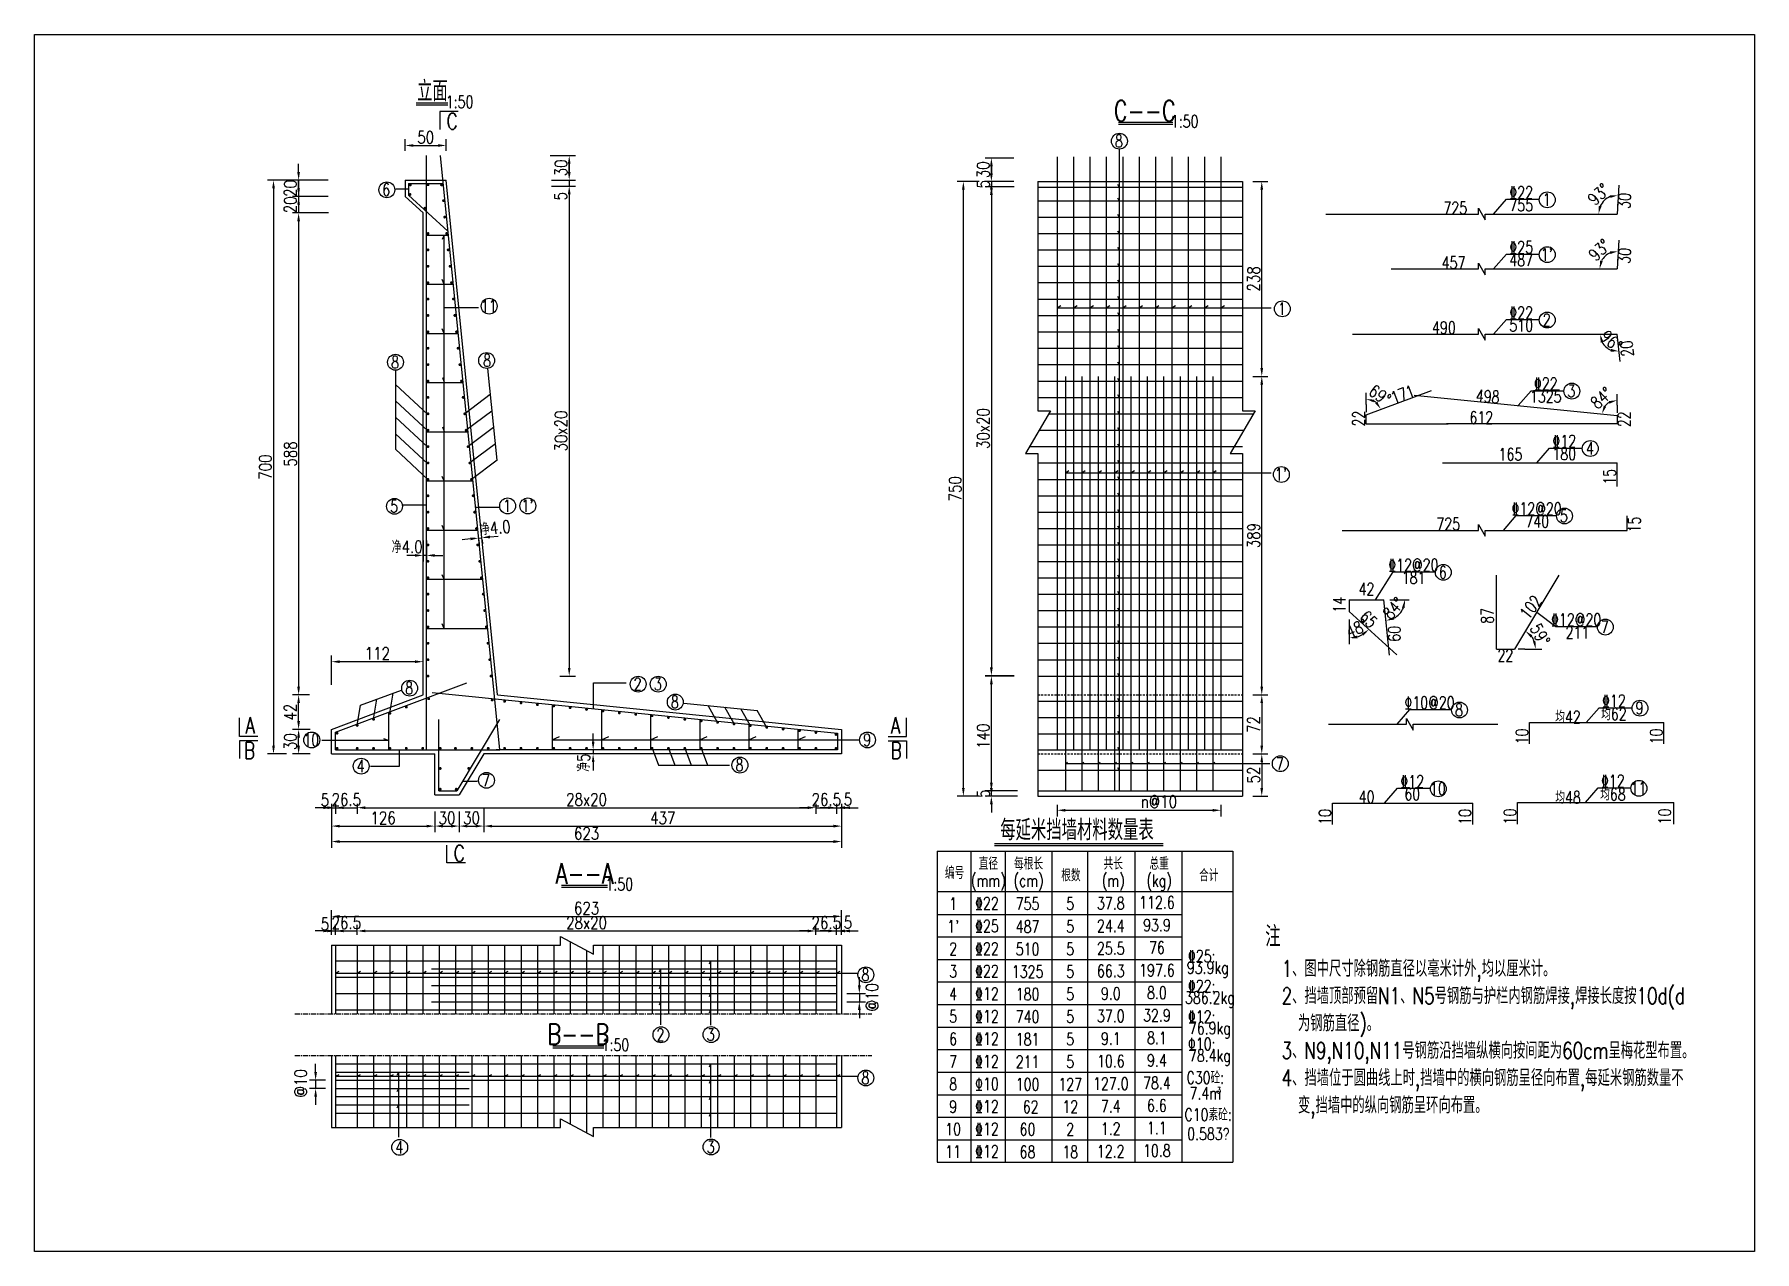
# Model space of a CAD drawing. Header units: millimetres. Extents: x 2923 to 12523, y -1268 to 4624.
# Drawn here: x 2923 to 5023, y -10 to 1475 of the extents above; entities that cross this region are included whole.
import ezdxf
from ezdxf.enums import TextEntityAlignment as Align

# ---------------------------------------------------------------- set-up
doc = ezdxf.new("R2010")
doc.units = ezdxf.units.MM
doc.linetypes.add('CENTER', pattern=[2, 1.25, -0.25, 0.25, -0.25])
doc.linetypes.add('DASHED', pattern=[4, 2.5, -1.5])
for name, color, linetype in [('lk', 7, 'Continuous'), ('中心线', 3, 'CENTER'), ('文字', 7, 'Continuous'), ('标注', 4, 'Continuous'), ('钢筋', 6, 'Continuous')]:
    doc.layers.add(name, color=color, linetype=linetype)
doc.styles.add('XGhz', font='simplex1.shx', dxfattribs={"width": 0.8, "bigfont": 'hztxt.shx'})
doc.styles.add('XGsz', font='simplex1.shx', dxfattribs={"width": 0.8, "bigfont": 'hztxt.shx'})
doc.styles.add('数字', font='simplex1.shx', dxfattribs={"width": 0.8, "bigfont": 'hztxt.shx'})
doc.styles.add('汉字', font='simplex1.shx', dxfattribs={"width": 0.8, "bigfont": 'hztxt.shx'})
doc.styles.add('钢筋', font='simplex1.shx', dxfattribs={"width": 0.8, "height": 2.2, "bigfont": 'hztxt.shx'})
doc.dimstyles.new('STANDARD50', dxfattribs={"dimscale": 5, "dimtxt": 3, "dimasz": 2, "dimexe": 1.5, "dimexo": 2.5, "dimgap": 0.5, "dimtad": 1, "dimdec": 0, "dimrnd": 0.1, "dimzin": 0, "dimdsep": 46, "dimtxsty": 'XGsz', "dimcen": 0.09, "dimdle": 1, "dimclrd": 256, "dimclre": 256, "dimclrt": 256, "dimadec": 0, "dimazin": 0, "dimtfac": 1, "dimtdec": 0, "dimtix": 1, "dimtmove": 2, "dimatfit": 3, "dimfxl": 0, "dimtolj": 1, "dimtzin": 0, "dimlwd": -1, "dimlwe": -1, "dimarcsym": 0})

msp = doc.modelspace()

# ---------------------------------------------------------------- texts
at = {"layer": '文字', "width": 0.75}
for s, height, style, p in [('立面', 25, 'XGhz', (3409.1, 1406.8)), ('1:50', 15, '数字', (3442.3, 1392.3)), ('C--C', 25, 'XGhz', (4278.7, 1381.4)), ('C', 20, 'XGhz', (3433.3, 1368.7)), ('1:50', 15, '数字', (4327.5, 1368.5)), ('8', 15, '数字', (4247.2, 1344.4)), ('6', 15, '数字', (3352.8, 1285.2)), ('%%13222', 15, '钢筋', (4738.3, 1281.8)), ('725', 15, '数字', (4657.9, 1262.9)), ('755', 15, '数字', (4738.3, 1266.4)), ('1', 15, '数字', (4769.5, 1273)), ('%%13225', 15, '钢筋', (4738.3, 1214.9)), ('457', 15, '数字', (4655.8, 1196)), ('487', 15, '数字', (4738.3, 1199.5)), ("1'", 15, '数字', (4769.5, 1206)), ('11', 15, '数字', (3477.9, 1143.1)), ('1', 15, '数字', (4446.2, 1139.8)), ('%%13222', 15, '钢筋', (4738.3, 1135.1)), ('490', 15, '数字', (4643.9, 1116.9)), ('510', 15, '数字', (4738.3, 1119.7)), ('2', 15, '数字', (4769.5, 1126.2)), ('8', 15, '数字', (3363.5, 1074.7)), ('8', 15, '数字', (3475.8, 1076.8)), ('%%13222', 15, '钢筋', (4768.3, 1048.3)), ('1325', 15, '数字', (4768.3, 1032.9)), ('3', 15, '数字', (4799.5, 1039.5)), ('612', 15, '数字', (4689.6, 1007.1)), ('165', 15, '数字', (4725.2, 962.3)), ('%%13212', 15, '钢筋', (4790.9, 978.3)), ('180', 15, '数字', (4790.9, 962.9)), ('4', 15, '数字', (4822.1, 969.5)), ("1'", 15, '数字', (4444.9, 937.8)), ('5', 15, '数字', (3362.3, 898.9)), ('1', 15, '数字', (3500.3, 899.4)), ("1'", 15, '数字', (3525.1, 899.4)), ('%%13212@20', 15, '钢筋', (4757.1, 895.9)), ('725', 15, '数字', (4649.3, 877.3)), ('740', 15, '数字', (4757.9, 880.5)), ('5', 15, '数字', (4790.5, 887.1)), ('%%13212@20', 15, '钢筋', (4606.7, 827.2)), ('181', 15, '数字', (4606.9, 811.8)), ('6', 15, '数字', (4642.6, 818.4)), ('42', 15, '数字', (4549.4, 797.8)), ('%%13212@20', 15, '钢筋', (4805.4, 760.5)), ('7', 15, '数字', (4840.4, 751.6)), ('211', 15, '数字', (4807, 745)), ('22', 15, '数字', (4719, 717)), ('8', 15, '数字', (3380.7, 677.1)), ('2', 15, '数字', (3659.7, 681.9)), ('3', 15, '数字', (3684.3, 681.9)), ('8', 15, '数字', (3705, 660.1)), ('%%13110@20', 15, '钢筋', (4626.4, 659.3)), ('8', 15, '数字', (4662.4, 650.5)), ('均62', 15, '数字', (4851.5, 646.1)), ('%%13212', 15, '钢筋', (4851.5, 661.5)), ('9', 15, '数字', (4882.7, 652.7)), ('A', 20, 'XGhz', (3186.7, 631.5)), ('A', 20, 'XGhz', (3974.6, 631.5)), ('均42', 15, '数字', (4795.4, 642.5)), ('B', 20, 'XGhz', (3186, 600.9)), ('10', 15, '数字', (3261.2, 613.9)), ('9', 15, '数字', (3939.8, 613.9)), ('B', 20, 'XGhz', (3975.4, 600.9)), ('4', 15, '数字', (3321.6, 581.9)), ('8', 15, '数字', (3784, 583.2)), ('7', 15, '数字', (4443.7, 585)), ('7', 15, '数字', (3474.6, 564.6)), ('%%13212', 15, '钢筋', (4605.3, 563.2)), ('%%13212', 15, '钢筋', (4850.2, 563.8)), ('40', 15, '数字', (4549.6, 544.3)), ('60', 15, '数字', (4605.3, 547.8)), ('10', 15, '数字', (4636.5, 554.4)), ('均48', 15, '数字', (4795.5, 544.4)), ('均68', 15, '数字', (4850.3, 548.2)), ('11', 15, '数字', (4881.5, 554.9)), ('每延米挡墙材料数量表', 25, '汉字', (4196, 505.2)), ('C', 20, 'XGhz', (3441.9, 475.5)), ('A--A', 25, 'XGhz', (3594.9, 450.8)), ('直径', 15, '数字', (4087.8, 463.7)), ('每根长', 15, '数字', (4136.9, 463.7)), ('共长', 15, '数字', (4240.3, 463.7)), ('总重', 15, '数字', (4296.2, 463.7)), ('1:50', 15, '数字', (3637.3, 437.8)), ('编号', 15, '数字', (4046.6, 452.5)), ('(mm)', 15, '数字', (4087.8, 441.2)), ('(cm)', 15, '数字', (4136.9, 441.2)), ('根数', 15, '数字', (4188.6, 449.4)), ('(m)', 15, '数字', (4240.3, 441.2)), ('(kg)', 15, '数字', (4296.2, 441.2)), ('合计', 15, '数字', (4356.9, 449.4)), ('1', 15, '数字', (4044.8, 414.2)), ('%%13222', 15, '钢筋', (4086.1, 414.5)), ('755', 15, '数字', (4135.7, 413.9)), ('5', 15, '数字', (4187.8, 414)), ('37.8', 15, '数字', (4237.3, 414.6)), ('112.6', 15, '数字', (4293.6, 415.5)), ("1'", 15, '数字', (4044.8, 386.4)), ('%%13225', 15, '钢筋', (4086.1, 386.7)), ('487', 15, '数字', (4135.7, 386.1)), ('5', 15, '数字', (4187.8, 386.2)), ('24.4', 15, '数字', (4237.3, 386.9)), ('93.9', 15, '数字', (4293.6, 387.8)), ('2', 15, '数字', (4044.8, 358.9)), ('%%13222', 15, '钢筋', (4086.1, 359.2)), ('510', 15, '数字', (4135.7, 358.6)), ('5', 15, '数字', (4187.8, 358.7)), ('25.5', 15, '数字', (4237.3, 359.4)), ('76', 15, '数字', (4293.6, 360.3)), ('%%13225:', 15, '钢筋', (4348.3, 350)), ('3', 15, '数字', (4044.8, 331.4)), ('%%13222', 15, '钢筋', (4086.1, 331.7)), ('1325', 15, '数字', (4135.7, 331.1)), ('5', 15, '数字', (4187.8, 331.2)), ('66.3', 15, '数字', (4237.3, 331.9)), ('197.6', 15, '数字', (4293.6, 332.8)), ('93.9kg', 15, '数字', (4355.6, 333.6)), ('8', 15, '数字', (3937.7, 327.3)), ('%%13222:', 15, '钢筋', (4348.3, 313.4)), ('4', 15, '数字', (4044.8, 303.9)), ('%%13212', 15, '钢筋', (4086.1, 304.2)), ('180', 15, '数字', (4135.7, 303.6)), ('5', 15, '数字', (4187.8, 303.7)), ('9.0', 15, '数字', (4237.3, 304.4)), ('8.0', 15, '数字', (4293.6, 305.3)), ('386.2kg', 15, '数字', (4358.2, 297)), ('5', 15, '数字', (4044.8, 276.4)), ('%%13212', 15, '钢筋', (4086.1, 276.7)), ('740', 15, '数字', (4135.7, 276.1)), ('5', 15, '数字', (4187.8, 276.2)), ('37.0', 15, '数字', (4237.3, 276.9)), ('32.9', 15, '数字', (4293.6, 277.8)), ('%%13212:', 15, '钢筋', (4348.3, 276.1)), ('B--B', 25, 'XGhz', (3587.2, 254.8)), ('2', 15, '数字', (3687.5, 254.2)), ('3', 15, '数字', (3748.8, 254.4)), ('6', 15, '数字', (4044.8, 248.9)), ('%%13212', 15, '钢筋', (4086.1, 249.2)), ('181', 15, '数字', (4135.7, 248.6)), ('5', 15, '数字', (4187.8, 248.7)), ('9.1', 15, '数字', (4237.3, 249.4)), ('8.1', 15, '数字', (4293.6, 250.3)), ('76.9kg', 15, '数字', (4358.2, 259.7)), ('1:50', 15, '数字', (3632.5, 241.8)), ('%%13110:', 15, '钢筋', (4348.3, 242.7)), ('78.4kg', 15, '数字', (4358.2, 226.3)), ('7', 15, '数字', (4044.8, 221.4)), ('%%13212', 15, '钢筋', (4086.1, 221.7)), ('211', 15, '数字', (4135.7, 221.1)), ('5', 15, '数字', (4187.8, 221.2)), ('10.6', 15, '数字', (4237.3, 221.9)), ('9.4', 15, '数字', (4293.6, 222.8)), ('C30砼:', 15, '数字', (4352.7, 202.6)), ('8', 15, '数字', (3937.7, 201.5)), ('8', 15, '数字', (4044.8, 193.9)), ('%%13110', 15, '钢筋', (4086.1, 194.2)), ('100', 15, '数字', (4135.7, 193.6)), ('127', 15, '数字', (4187.8, 193.7)), ('127.0', 15, '数字', (4237.3, 194.4)), ('78.4', 15, '数字', (4293.6, 195.3)), ('7.4m', 15, '数字', (4352.7, 182.7)), ('3', 7.5, '数字', (4369.4, 186.3)), ('9', 15, '数字', (4044.8, 166.4)), ('%%13212', 15, '钢筋', (4086.1, 166.7)), (' 62', 15, '数字', (4135.6, 166.1)), ('12', 15, '数字', (4187.8, 166.2)), ('7.4', 15, '数字', (4237.2, 166.9)), ('6.6', 15, '数字', (4293.5, 167.8)), ('1.1', 15, '数字', (4293.5, 140.3)), ('10', 15, '数字', (4044.8, 138.9)), ('%%13212', 15, '钢筋', (4086.1, 139.2)), ('60', 15, '数字', (4135.6, 138.6)), ('2', 15, '数字', (4187.8, 138.7)), ('1.2', 15, '数字', (4237.2, 139.4)), ('4', 15, '数字', (3368.6, 116.9)), ('3', 15, '数字', (3748.8, 117.3)), ('11', 15, '数字', (4044.8, 111.4)), ('%%13212', 15, '钢筋', (4086.1, 111.7)), ('68', 15, '数字', (4135.6, 111.1)), ('18', 15, '数字', (4187.8, 111.2)), ('12.2', 15, '数字', (4237.2, 111.9)), ('10.8', 15, '数字', (4293.5, 112.8))]:
    msp.add_text(s, height=height, dxfattribs=dict(at, style=style)).set_placement(p, align=Align.MIDDLE)
at = {"layer": '文字', "style": '数字', "width": 0.75}
for s, rotation, p in [('30', 85.7279, (4864.3, 1271.5)), ('30', 85.7279, (4864.3, 1204.5)), ('20', 96, (4867.4, 1091.2)), ('171', 20.2678, (4593.6, 1035.4)), ('498', 356.1896, (4697.4, 1032.9)), ('22', 90, (4539.9, 1005.9)), ('22', 90, (4864.1, 1005.1)), ('15', 90, (4846.3, 934.9)), ('15', 90, (4876.5, 876.6)), ('14', 90, (4516.2, 778.7)), ('102', 52.8274, (4750, 776)), ('65', 315.0245, (4552, 761)), ('87', 90, (4697, 765.2)), ('60', 90, (4583.3, 743.3)), ('10', 90, (4739.2, 618.1)), ('10', 90, (4903.1, 618.1)), ('10', 90, (4498.9, 519.8)), ('10', 90, (4669.8, 519.8)), ('10', 90, (4724.5, 520.4)), ('10', 90, (4913.4, 520.4))]:
    msp.add_text(s, height=15, rotation=rotation, dxfattribs=at).set_placement(p, align=Align.MIDDLE)
for s, p in [('C10素砼:', (4356.1, 156.7)), ('0.583%%143', (4356.3, 133.2))]:
    msp.add_text(s, height=15, dxfattribs=at).set_placement(p, align=Align.MIDDLE_CENTER)
at = {"layer": '文字', "insert": (4425.8, 152.1), "char_height": 20, "width": 513.463, "attachment_point": 7, "style": '汉字'}
msp.add_mtext('{\\H1.25x;\\W0.75;注\\P\\pxi-1,l2;\\H0.8x;1、图中尺寸除钢筋直径以毫米计外,均以厘米计。\\P2、挡墙顶部预留N1、N5号钢筋与护栏内钢筋焊接,焊接长度按10d(d为钢筋直径)。\\P3、N9,N10,N11号钢筋沿挡墙纵横向按间距为60cm呈梅花型布置。\\P4、挡墙位于圆曲线上时,挡墙中的横向钢筋呈径向布置,每延米钢筋数量不变,挡墙中的纵向钢筋呈环向布置。}', dxfattribs=at)

# ---------------------------------------------------------------- blocks, each defined once
blk = doc.blocks.new('*D24')
at = {"layer": 'DEFPOINTS', "color": 0}
for p in [(3877.3, 380.7), (3317.3, 363.5), (3877.3, 363.5)]:
    blk.add_point(p, dxfattribs=at)
at = {"layer": '标注'}
for p, q in [((3317.3, 376), (3317.3, 388.2)), ((3327.3, 380.7), (3867.3, 380.7)), ((3877.3, 376), (3877.3, 388.2))]:
    blk.add_line(p, q, dxfattribs=at)
for points in [[(3327.3, 382.4), (3327.3, 379.1), (3317.3, 380.7)], [(3867.3, 382.4), (3867.3, 379.1), (3877.3, 380.7)]]:
    blk.add_solid(points, dxfattribs=at)
at = {"layer": '标注', "insert": (3597.3, 390.7), "char_height": 15, "attachment_point": 5, "style": 'XGsz'}
blk.add_mtext('\\A1;28x20', dxfattribs=at)
blk = doc.blocks.new('*D25')
at = {"layer": 'DEFPOINTS', "color": 0}
for p in [(3908.7, 398.5), (3285.9, 373), (3908.7, 373)]:
    blk.add_point(p, dxfattribs=at)
at = {"layer": '标注'}
for p, q in [((3285.9, 385.5), (3285.9, 406)), ((3908.7, 385.5), (3908.7, 406)), ((3295.9, 398.5), (3898.7, 398.5))]:
    blk.add_line(p, q, dxfattribs=at)
for points in [[(3295.9, 400.2), (3295.9, 396.9), (3285.9, 398.5)], [(3898.7, 400.2), (3898.7, 396.9), (3908.7, 398.5)]]:
    blk.add_solid(points, dxfattribs=at)
at = {"layer": '标注', "insert": (3597.3, 408.5), "char_height": 15, "attachment_point": 5, "style": 'XGsz'}
blk.add_mtext('\\A1;623', dxfattribs=at)
blk = doc.blocks.new('*D26')
at = {"layer": 'DEFPOINTS', "color": 0}
for p in [(3285.9, 537.8), (3411.9, 537.8), (3411.9, 508.7)]:
    blk.add_point(p, dxfattribs=at)
at = {"layer": '标注'}
for p, q in [((3285.9, 525.3), (3285.9, 501.2)), ((3411.9, 525.3), (3411.9, 501.2)), ((3295.9, 508.7), (3401.9, 508.7))]:
    blk.add_line(p, q, dxfattribs=at)
for points in [[(3295.9, 510.3), (3295.9, 507), (3285.9, 508.7)], [(3401.9, 510.3), (3401.9, 507), (3411.9, 508.7)]]:
    blk.add_solid(points, dxfattribs=at)
at = {"layer": '标注', "insert": (3348.9, 518.7), "char_height": 15, "attachment_point": 5, "style": 'XGsz'}
blk.add_mtext('\\A1;126', dxfattribs=at)
blk = doc.blocks.new('*D27')
at = {"layer": 'DEFPOINTS', "color": 0}
for p in [(3285.9, 529.5), (3908.7, 542.1), (3908.7, 489.8)]:
    blk.add_point(p, dxfattribs=at)
at = {"layer": '标注'}
for p, q in [((3908.7, 529.6), (3908.7, 482.3)), ((3285.9, 517), (3285.9, 482.3)), ((3295.9, 489.8), (3898.7, 489.8))]:
    blk.add_line(p, q, dxfattribs=at)
for points in [[(3295.9, 491.5), (3295.9, 488.1), (3285.9, 489.8)], [(3898.7, 491.5), (3898.7, 488.1), (3908.7, 489.8)]]:
    blk.add_solid(points, dxfattribs=at)
at = {"layer": '标注', "insert": (3597.3, 499.8), "char_height": 15, "attachment_point": 5, "style": 'XGsz'}
blk.add_mtext('\\A1;623', dxfattribs=at)
blk = doc.blocks.new('*D28')
at = {"layer": 'DEFPOINTS', "color": 0}
for p in [(3397.9, 709.3), (3285.9, 668.7), (3397.9, 668.7)]:
    blk.add_point(p, dxfattribs=at)
at = {"layer": '标注'}
for p, q in [((3285.9, 681.2), (3285.9, 716.8)), ((3397.9, 681.2), (3397.9, 716.8)), ((3295.9, 709.3), (3387.9, 709.3))]:
    blk.add_line(p, q, dxfattribs=at)
for points in [[(3295.9, 710.9), (3295.9, 707.6), (3285.9, 709.3)], [(3387.9, 710.9), (3387.9, 707.6), (3397.9, 709.3)]]:
    blk.add_solid(points, dxfattribs=at)
at = {"layer": '标注', "insert": (3341.9, 719.3), "char_height": 15, "attachment_point": 5, "style": 'XGsz'}
blk.add_mtext('\\A1;112', dxfattribs=at)
blk = doc.blocks.new('*D37')
at = {"layer": 'DEFPOINTS', "color": 0}
for p in [(3290.9, 198.6), (3266.5, 188.6), (3290.9, 188.6)]:
    blk.add_point(p, dxfattribs=at)
at = {"layer": '文字'}
for p, q in [((3266.5, 208.6), (3266.5, 218.6)), ((3278.4, 198.6), (3259, 198.6)), ((3266.5, 198.6), (3266.5, 188.6)), ((3278.4, 188.6), (3259, 188.6)), ((3266.5, 178.6), (3266.5, 168.6))]:
    blk.add_line(p, q, dxfattribs=at)
for points in [[(3264.9, 208.6), (3268.2, 208.6), (3266.5, 198.6)], [(3264.9, 178.6), (3268.2, 178.6), (3266.5, 188.6)]]:
    blk.add_solid(points, dxfattribs=at)
at = {"layer": '文字', "insert": (3248.2, 194.8), "char_height": 15, "attachment_point": 5, "rotation": 90, "style": 'XGsz'}
blk.add_mtext('\\A1;@10', dxfattribs=at)
blk = doc.blocks.new('*D78')
at = {"layer": 'DEFPOINTS', "color": 0}
for p in [(3317.3, 380.7), (3290.8, 363.5), (3317.3, 363.5)]:
    blk.add_point(p, dxfattribs=at)
at = {"layer": '标注'}
for p, q in [((3280.8, 380.7), (3270.8, 380.7)), ((3290.8, 376), (3290.8, 388.2)), ((3290.8, 380.7), (3317.3, 380.7)), ((3317.3, 376), (3317.3, 388.2)), ((3327.3, 380.7), (3337.3, 380.7))]:
    blk.add_line(p, q, dxfattribs=at)
for points in [[(3280.8, 382.4), (3280.8, 379.1), (3290.8, 380.7)], [(3327.3, 382.4), (3327.3, 379.1), (3317.3, 380.7)]]:
    blk.add_solid(points, dxfattribs=at)
at = {"layer": '标注', "insert": (3304, 390.7), "char_height": 15, "attachment_point": 5, "style": 'XGsz'}
blk.add_mtext('\\A1;26.5', dxfattribs=at)
blk = doc.blocks.new('*D79')
at = {"layer": 'DEFPOINTS', "color": 0}
for p in [(3290.8, 380.7), (3285.9, 363.5), (3290.8, 363.5)]:
    blk.add_point(p, dxfattribs=at)
at = {"layer": '标注'}
for p, q in [((3275.9, 380.7), (3265.9, 380.7)), ((3285.9, 376), (3285.9, 388.2)), ((3285.9, 380.7), (3290.8, 380.7)), ((3290.8, 376), (3290.8, 388.2)), ((3300.8, 380.7), (3310.8, 380.7))]:
    blk.add_line(p, q, dxfattribs=at)
for points in [[(3275.9, 382.4), (3275.9, 379.1), (3285.9, 380.7)], [(3300.8, 382.4), (3300.8, 379.1), (3290.8, 380.7)]]:
    blk.add_solid(points, dxfattribs=at)
at = {"layer": '标注', "insert": (3277.9, 389.2), "char_height": 15, "attachment_point": 5, "style": 'XGsz'}
blk.add_mtext('\\A1;5', dxfattribs=at)
blk = doc.blocks.new('*D38')
at = {"layer": 'DEFPOINTS', "color": 0}
for p in [(3294.5, 1296.7), (3215.1, 596.7), (3243.3, 596.7)]:
    blk.add_point(p, dxfattribs=at)
at = {"layer": '标注'}
for p, q in [((3282, 1296.7), (3207.6, 1296.7)), ((3215.1, 1286.7), (3215.1, 606.7)), ((3230.8, 596.7), (3207.6, 596.7))]:
    blk.add_line(p, q, dxfattribs=at)
for points in [[(3213.5, 1286.7), (3216.8, 1286.7), (3215.1, 1296.7)], [(3213.5, 606.7), (3216.8, 606.7), (3215.1, 596.7)]]:
    blk.add_solid(points, dxfattribs=at)
at = {"layer": '标注', "insert": (3205.1, 946.7), "char_height": 15, "attachment_point": 5, "rotation": 90, "style": 'XGsz'}
blk.add_mtext('\\A1;700', dxfattribs=at)
blk = doc.blocks.new('*D39')
at = {"layer": 'DEFPOINTS', "color": 0}
for p in [(3285.5, 1256.7), (3245.8, 668.7), (3271.5, 668.7)]:
    blk.add_point(p, dxfattribs=at)
at = {"layer": '标注'}
for p, q in [((3273, 1256.7), (3238.3, 1256.7)), ((3245.8, 1246.7), (3245.8, 678.7)), ((3259, 668.7), (3238.3, 668.7))]:
    blk.add_line(p, q, dxfattribs=at)
for points in [[(3244.1, 1246.7), (3247.4, 1246.7), (3245.8, 1256.7)], [(3244.1, 678.7), (3247.4, 678.7), (3245.8, 668.7)]]:
    blk.add_solid(points, dxfattribs=at)
at = {"layer": '标注', "insert": (3235.8, 962.7), "char_height": 15, "attachment_point": 5, "rotation": 90, "style": 'XGsz'}
blk.add_mtext('\\A1;588', dxfattribs=at)
blk = doc.blocks.new('*D40')
at = {"layer": 'DEFPOINTS', "color": 0}
for p in [(3245.8, 626.7), (3272.4, 626.7), (3272.4, 596.7)]:
    blk.add_point(p, dxfattribs=at)
at = {"layer": '标注'}
for p, q in [((3259.9, 626.7), (3238.3, 626.7)), ((3245.8, 606.7), (3245.8, 616.7)), ((3259.9, 596.7), (3238.3, 596.7))]:
    blk.add_line(p, q, dxfattribs=at)
for points in [[(3244.1, 616.7), (3247.4, 616.7), (3245.8, 626.7)], [(3244.1, 606.7), (3247.4, 606.7), (3245.8, 596.7)]]:
    blk.add_solid(points, dxfattribs=at)
at = {"layer": '标注', "insert": (3235.8, 611.7), "char_height": 15, "attachment_point": 5, "rotation": 90, "style": 'XGsz'}
blk.add_mtext('\\A1;30', dxfattribs=at)
blk = doc.blocks.new('*D41')
at = {"layer": 'DEFPOINTS', "color": 0}
for p in [(3245.8, 668.7), (3271.5, 668.7), (3272.4, 626.7)]:
    blk.add_point(p, dxfattribs=at)
at = {"layer": '标注'}
for p, q in [((3259, 668.7), (3238.3, 668.7)), ((3245.8, 636.7), (3245.8, 658.7)), ((3259.9, 626.7), (3238.3, 626.7))]:
    blk.add_line(p, q, dxfattribs=at)
for points in [[(3244.1, 658.7), (3247.4, 658.7), (3245.8, 668.7)], [(3244.1, 636.7), (3247.4, 636.7), (3245.8, 626.7)]]:
    blk.add_solid(points, dxfattribs=at)
at = {"layer": '标注', "insert": (3235.8, 647.7), "char_height": 15, "attachment_point": 5, "rotation": 90, "style": 'XGsz'}
blk.add_mtext('\\A1;42', dxfattribs=at)
blk = doc.blocks.new('*D42')
at = {"layer": 'DEFPOINTS', "color": 0}
for p in [(3294.5, 1276.7), (3245.8, 1256.7), (3294.9, 1256.7)]:
    blk.add_point(p, dxfattribs=at)
at = {"layer": '标注'}
for p, q in [((3245.8, 1286.7), (3245.8, 1296.7)), ((3282, 1276.7), (3238.3, 1276.7)), ((3245.8, 1276.7), (3245.8, 1256.7)), ((3282.4, 1256.7), (3238.3, 1256.7)), ((3245.8, 1246.7), (3245.8, 1236.7))]:
    blk.add_line(p, q, dxfattribs=at)
for points in [[(3244.1, 1286.7), (3247.4, 1286.7), (3245.8, 1276.7)], [(3244.1, 1246.7), (3247.4, 1246.7), (3245.8, 1256.7)]]:
    blk.add_solid(points, dxfattribs=at)
at = {"layer": '标注', "insert": (3235.8, 1266.7), "char_height": 15, "attachment_point": 5, "rotation": 90, "style": 'XGsz'}
blk.add_mtext('\\A1;20', dxfattribs=at)
blk = doc.blocks.new('*D43')
at = {"layer": 'DEFPOINTS', "color": 0}
for p in [(3286.2, 1296.7), (3245.8, 1276.7), (3285.9, 1276.7)]:
    blk.add_point(p, dxfattribs=at)
at = {"layer": '标注'}
for p, q in [((3245.8, 1306.7), (3245.8, 1316.7)), ((3273.7, 1296.7), (3238.3, 1296.7)), ((3245.8, 1296.7), (3245.8, 1276.7)), ((3273.4, 1276.7), (3238.3, 1276.7)), ((3245.8, 1266.7), (3245.8, 1256.7))]:
    blk.add_line(p, q, dxfattribs=at)
for points in [[(3244.1, 1306.7), (3247.4, 1306.7), (3245.8, 1296.7)], [(3244.1, 1266.7), (3247.4, 1266.7), (3245.8, 1276.7)]]:
    blk.add_solid(points, dxfattribs=at)
at = {"layer": '标注', "insert": (3235.8, 1286.7), "char_height": 15, "attachment_point": 5, "rotation": 90, "style": 'XGsz'}
blk.add_mtext('\\A1;20', dxfattribs=at)
blk = doc.blocks.new('*D49')
at = {"layer": 'DEFPOINTS', "color": 0}
for p in [(4171.8, 547.2), (4371.8, 547.2), (4371.8, 528)]:
    blk.add_point(p, dxfattribs=at)
at = {"layer": '文字'}
for p, q in [((4171.8, 534.7), (4171.8, 520.5)), ((4181.8, 528), (4361.8, 528)), ((4371.8, 534.7), (4371.8, 520.5))]:
    blk.add_line(p, q, dxfattribs=at)
for points in [[(4181.8, 529.6), (4181.8, 526.3), (4171.8, 528)], [(4361.8, 529.6), (4361.8, 526.3), (4371.8, 528)]]:
    blk.add_solid(points, dxfattribs=at)
at = {"layer": '文字', "insert": (4296.1, 538.5), "char_height": 15, "attachment_point": 5, "style": 'XGsz'}
blk.add_mtext('\\A1;n@10', dxfattribs=at)
blk = doc.blocks.new('*D50')
at = {"layer": 'DEFPOINTS', "color": 0}
for p in [(3411.9, 539.1), (3441.9, 539.1), (3441.9, 508.7)]:
    blk.add_point(p, dxfattribs=at)
at = {"layer": '标注'}
for p, q in [((3411.9, 526.6), (3411.9, 501.2)), ((3441.9, 526.6), (3441.9, 501.2)), ((3421.9, 508.7), (3431.9, 508.7))]:
    blk.add_line(p, q, dxfattribs=at)
for points in [[(3421.9, 510.3), (3421.9, 507), (3411.9, 508.7)], [(3431.9, 510.3), (3431.9, 507), (3441.9, 508.7)]]:
    blk.add_solid(points, dxfattribs=at)
at = {"layer": '标注', "insert": (3426.9, 518.7), "char_height": 15, "attachment_point": 5, "style": 'XGsz'}
blk.add_mtext('\\A1;30', dxfattribs=at)
blk = doc.blocks.new('*D51')
at = {"layer": 'DEFPOINTS', "color": 0}
for p in [(3441.9, 539.1), (3471.9, 534.4), (3471.9, 508.7)]:
    blk.add_point(p, dxfattribs=at)
at = {"layer": '标注'}
for p, q in [((3441.9, 526.6), (3441.9, 501.2)), ((3451.9, 508.7), (3461.9, 508.7)), ((3471.9, 521.9), (3471.9, 501.2))]:
    blk.add_line(p, q, dxfattribs=at)
for points in [[(3451.9, 510.3), (3451.9, 507), (3441.9, 508.7)], [(3461.9, 510.3), (3461.9, 507), (3471.9, 508.7)]]:
    blk.add_solid(points, dxfattribs=at)
at = {"layer": '标注', "insert": (3456.9, 518.7), "char_height": 15, "attachment_point": 5, "style": 'XGsz'}
blk.add_mtext('\\A1;30', dxfattribs=at)
blk = doc.blocks.new('*D52')
at = {"layer": 'DEFPOINTS', "color": 0}
for p in [(3471.9, 542.1), (3908.7, 542.1), (3908.7, 508.7)]:
    blk.add_point(p, dxfattribs=at)
at = {"layer": '标注'}
for p, q in [((3471.9, 529.6), (3471.9, 501.2)), ((3908.7, 529.6), (3908.7, 501.2)), ((3481.9, 508.7), (3898.7, 508.7))]:
    blk.add_line(p, q, dxfattribs=at)
for points in [[(3481.9, 510.3), (3481.9, 507), (3471.9, 508.7)], [(3898.7, 510.3), (3898.7, 507), (3908.7, 508.7)]]:
    blk.add_solid(points, dxfattribs=at)
at = {"layer": '标注', "insert": (3690.3, 518.7), "char_height": 15, "attachment_point": 5, "style": 'XGsz'}
blk.add_mtext('\\A1;437', dxfattribs=at)
blk = doc.blocks.new('*D53')
at = {"layer": 'DEFPOINTS', "color": 0}
for p in [(3902.4, 304.4), (3902.4, 294.4), (3930.3, 294.4)]:
    blk.add_point(p, dxfattribs=at)
at = {"layer": '文字'}
for p, q in [((3930.3, 314.4), (3930.3, 324.4)), ((3914.9, 304.4), (3937.8, 304.4)), ((3914.9, 294.4), (3937.8, 294.4)), ((3930.3, 304.4), (3930.3, 294.4)), ((3930.3, 284.4), (3930.3, 274.4))]:
    blk.add_line(p, q, dxfattribs=at)
for points in [[(3928.6, 314.4), (3932, 314.4), (3930.3, 304.4)], [(3928.6, 284.4), (3932, 284.4), (3930.3, 294.4)]]:
    blk.add_solid(points, dxfattribs=at)
at = {"layer": '文字', "insert": (3945.9, 299.8), "char_height": 15, "attachment_point": 5, "rotation": 90, "style": 'XGsz'}
blk.add_mtext('\\A1;@10', dxfattribs=at)
blk = doc.blocks.new('*D91')
at = {"layer": 'DEFPOINTS', "color": 0}
for p in [(3908.7, 380.7), (3902.6, 363.5), (3908.7, 363.5)]:
    blk.add_point(p, dxfattribs=at)
at = {"layer": '标注'}
for p, q in [((3892.6, 380.7), (3882.6, 380.7)), ((3902.6, 376), (3902.6, 388.2)), ((3902.6, 380.7), (3908.7, 380.7)), ((3908.7, 376), (3908.7, 388.2)), ((3918.7, 380.7), (3928.7, 380.7))]:
    blk.add_line(p, q, dxfattribs=at)
for points in [[(3892.6, 382.4), (3892.6, 379.1), (3902.6, 380.7)], [(3918.7, 382.4), (3918.7, 379.1), (3908.7, 380.7)]]:
    blk.add_solid(points, dxfattribs=at)
at = {"layer": '标注', "insert": (3916.3, 391.2), "char_height": 15, "attachment_point": 5, "style": 'XGsz'}
blk.add_mtext('\\A1;5', dxfattribs=at)
blk = doc.blocks.new('*D54')
at = {"layer": 'DEFPOINTS', "color": 0}
for p in [(3902.6, 380.7), (3877.3, 363.5), (3902.6, 363.5)]:
    blk.add_point(p, dxfattribs=at)
at = {"layer": '标注'}
for p, q in [((3867.3, 380.7), (3857.3, 380.7)), ((3877.3, 376), (3877.3, 388.2)), ((3877.3, 380.7), (3902.6, 380.7)), ((3902.6, 376), (3902.6, 388.2)), ((3912.6, 380.7), (3922.6, 380.7))]:
    blk.add_line(p, q, dxfattribs=at)
for points in [[(3867.3, 382.4), (3867.3, 379.1), (3877.3, 380.7)], [(3912.6, 382.4), (3912.6, 379.1), (3902.6, 380.7)]]:
    blk.add_solid(points, dxfattribs=at)
at = {"layer": '标注', "insert": (3890, 390.7), "char_height": 15, "attachment_point": 5, "style": 'XGsz'}
blk.add_mtext('\\A1;26.5', dxfattribs=at)
blk = doc.blocks.new('*D92')
at = {"layer": 'DEFPOINTS', "color": 0}
for p in [(3605.3, 596.7), (3615.4, 601.7), (3615.4, 596.7)]:
    blk.add_point(p, dxfattribs=at)
at = {"layer": '文字'}
for p, q in [((3605.3, 611.7), (3605.3, 621.7)), ((3602.9, 601.7), (3597.8, 601.7)), ((3602.9, 596.7), (3597.8, 596.7)), ((3605.3, 601.7), (3605.3, 596.7)), ((3605.3, 586.7), (3605.3, 576.7))]:
    blk.add_line(p, q, dxfattribs=at)
for points in [[(3603.7, 611.7), (3607, 611.7), (3605.3, 601.7)], [(3603.7, 586.7), (3607, 586.7), (3605.3, 596.7)]]:
    blk.add_solid(points, dxfattribs=at)
at = {"layer": '文字', "insert": (3593.6, 582), "char_height": 15, "attachment_point": 5, "rotation": 90, "style": 'XGhz'}
blk.add_mtext('\\A1; 净5', dxfattribs=at)
blk = doc.blocks.new('*D55')
at = {"layer": 'DEFPOINTS', "color": 0}
for p in [(3425.9, 1339.1), (3375.9, 1320.2), (3425.9, 1320.2)]:
    blk.add_point(p, dxfattribs=at)
at = {"layer": '标注'}
for p, q in [((3375.9, 1332.7), (3375.9, 1346.6)), ((3425.9, 1332.7), (3425.9, 1346.6)), ((3385.9, 1339.1), (3415.9, 1339.1))]:
    blk.add_line(p, q, dxfattribs=at)
for points in [[(3385.9, 1340.7), (3385.9, 1337.4), (3375.9, 1339.1)], [(3415.9, 1340.7), (3415.9, 1337.4), (3425.9, 1339.1)]]:
    blk.add_solid(points, dxfattribs=at)
at = {"layer": '标注', "insert": (3400.9, 1349.1), "char_height": 15, "attachment_point": 5, "style": 'XGsz'}
blk.add_mtext('\\A1;50', dxfattribs=at)
blk = doc.blocks.new('*D93')
at = {"layer": 'DEFPOINTS', "color": 0}
for p in [(4057.3, 1295.2), (4088.9, 1295.2), (4088.9, 545.2)]:
    blk.add_point(p, dxfattribs=at)
at = {"layer": '标注'}
for p, q in [((4076.4, 1295.2), (4049.8, 1295.2)), ((4057.3, 555.2), (4057.3, 1285.2)), ((4076.4, 545.2), (4049.8, 545.2))]:
    blk.add_line(p, q, dxfattribs=at)
for points in [[(4055.6, 1285.2), (4058.9, 1285.2), (4057.3, 1295.2)], [(4055.6, 555.2), (4058.9, 555.2), (4057.3, 545.2)]]:
    blk.add_solid(points, dxfattribs=at)
at = {"layer": '标注', "insert": (4047.3, 920.2), "char_height": 15, "attachment_point": 5, "rotation": 90, "style": 'XGsz'}
blk.add_mtext('\\A1;750', dxfattribs=at)
blk = doc.blocks.new('*D94')
at = {"layer": 'DEFPOINTS', "color": 0}
for p in [(4532.3, 1108.7), (4799.1, 1108.7), (4837.9, 1097.6), (4855.6, 1108.7), (4859, 1075.6)]:
    blk.add_point(p, dxfattribs=at)
at = {"layer": '文字'}
blk.add_line((4811.6, 1108.7), (4842.2, 1108.7), dxfattribs=at)
blk.add_arc((4855.6, 1108.7), 20.8, 207.753, 248.247, dxfattribs=at)
for points in [[(4835.5, 1098.5), (4838.7, 1099.3), (4834.7, 1108.7)], [(4848.1, 1090.9), (4847.6, 1087.6), (4857.8, 1087.9)]]:
    blk.add_solid(points, dxfattribs=at)
at = {"layer": '文字', "insert": (4848.3, 1100.6), "char_height": 15, "attachment_point": 5, "rotation": 318, "style": 'XGsz'}
blk.add_mtext('\\A1;96°', dxfattribs=at)
blk = doc.blocks.new('*D95')
at = {"layer": 'DEFPOINTS', "color": 0}
for p in [(4857.3, 1223.6), (4845.4, 1207.5), (4579.4, 1188.5), (4816, 1188.5), (4855.6, 1188.5)]:
    blk.add_point(p, dxfattribs=at)
at = {"layer": '文字'}
blk.add_line((4828.5, 1188.5), (4841.5, 1188.5), dxfattribs=at)
blk.add_arc((4855.6, 1188.5), 21.6, 113.8742, 153.2599, dxfattribs=at)
for points in [[(4837.9, 1197.8), (4834.6, 1198.6), (4834, 1188.5)], [(4846.5, 1209.9), (4847.1, 1206.6), (4856.7, 1210.1)]]:
    blk.add_solid(points, dxfattribs=at)
at = {"layer": '文字', "insert": (4833.8, 1211.4), "char_height": 15, "attachment_point": 5, "rotation": 43.567, "style": 'XGsz'}
blk.add_mtext('\\A1;93°', dxfattribs=at)
blk = doc.blocks.new('*D96')
at = {"layer": 'DEFPOINTS', "color": 0}
for p in [(4857.3, 1290.5), (4844.7, 1275.7), (4499.9, 1255.4), (4803.8, 1255.4), (4855.6, 1255.4)]:
    blk.add_point(p, dxfattribs=at)
at = {"layer": '文字'}
blk.add_line((4816.3, 1255.4), (4840.1, 1255.4), dxfattribs=at)
blk.add_arc((4855.6, 1255.4), 23, 112.2579, 154.8762, dxfattribs=at)
for points in [[(4836.4, 1264.8), (4833.1, 1265.5), (4832.6, 1255.4)], [(4846.6, 1278.3), (4847.1, 1275), (4856.7, 1278.4)]]:
    blk.add_solid(points, dxfattribs=at)
at = {"layer": '文字', "insert": (4832.8, 1279.3), "char_height": 15, "attachment_point": 5, "rotation": 43.567, "style": 'XGsz'}
blk.add_mtext('\\A1;93°', dxfattribs=at)
blk = doc.blocks.new('*D97')
at = {"layer": 'DEFPOINTS', "color": 0}
for p in [(4607.8, 1034.6), (4846.6, 1026.1), (4855.3, 1009.8), (4855.3, 1009.8), (4855.3, 999.6)]:
    blk.add_point(p, dxfattribs=at)
at = {"layer": '文字'}
blk.add_line((4855.3, 1022.3), (4855.3, 1035.8), dxfattribs=at)
blk.add_arc((4855.3, 1009.8), 18.5, 121.4088, 142.8806, dxfattribs=at)
for points in [[(4842.1, 1020.4), (4839, 1021.6), (4836.9, 1011.7)], [(4845.2, 1027.2), (4846.1, 1024), (4855.3, 1028.3)]]:
    blk.add_solid(points, dxfattribs=at)
at = {"layer": '文字', "insert": (4836.2, 1030.9), "char_height": 15, "attachment_point": 5, "rotation": 42.1447, "style": 'XGsz'}
blk.add_mtext('\\A1;84°', dxfattribs=at)
blk = doc.blocks.new('*D98')
at = {"layer": 'DEFPOINTS', "color": 0}
for p in [(4628.8, 1040.3), (4548.9, 1010.4), (4548.9, 1010.4), (4563, 1023.8), (4548.9, 999.6)]:
    blk.add_point(p, dxfattribs=at)
at = {"layer": '文字'}
blk.add_line((4548.9, 1022.9), (4548.9, 1037.3), dxfattribs=at)
blk.add_arc((4548.9, 1010.4), 19.5, 50.3413, 60.2428, dxfattribs=at)
for points in [[(4558.2, 1025.7), (4559, 1028.9), (4548.9, 1029.8)], [(4562.7, 1026.3), (4560, 1024.4), (4567.1, 1017.2)]]:
    blk.add_solid(points, dxfattribs=at)
at = {"layer": '文字', "insert": (4565.7, 1034.6), "char_height": 15, "attachment_point": 5, "rotation": 325.292, "style": 'XGsz'}
blk.add_mtext('\\A1;69°', dxfattribs=at)
blk = doc.blocks.new('*D99')
at = {"layer": 'DEFPOINTS', "color": 0}
for p in [(4784.3, 814.7), (4708.1, 724.7), (4730.3, 724.7), (4730.3, 724.7), (4754.5, 733.3)]:
    blk.add_point(p, dxfattribs=at)
at = {"layer": '文字'}
blk.add_line((4742.8, 724.7), (4763.5, 724.7), dxfattribs=at)
blk.add_arc((4730.3, 724.7), 25.8, 22.3847, 36.6516, dxfattribs=at)
for points in [[(4749.8, 738.8), (4752.1, 741.3), (4743.5, 746.8)], [(4755.7, 734.8), (4752.5, 734.2), (4756, 724.7)]]:
    blk.add_solid(points, dxfattribs=at)
at = {"layer": '文字', "insert": (4761.4, 742.3), "char_height": 15, "attachment_point": 5, "rotation": 299.5181, "style": 'XGsz'}
blk.add_mtext('\\A1;59°', dxfattribs=at)
blk = doc.blocks.new('*D237')
at = {"layer": 'DEFPOINTS', "color": 0}
for p in [(3541.9, 1289.6), (3552.3, 691.7), (3576.1, 691.7)]:
    blk.add_point(p, dxfattribs=at)
at = {"layer": '标注'}
for p, q in [((3554.4, 1289.6), (3583.6, 1289.6)), ((3576.1, 1279.6), (3576.1, 701.7)), ((3564.8, 691.7), (3583.6, 691.7))]:
    blk.add_line(p, q, dxfattribs=at)
for points in [[(3574.5, 1279.6), (3577.8, 1279.6), (3576.1, 1289.6)], [(3574.5, 701.7), (3577.8, 701.7), (3576.1, 691.7)]]:
    blk.add_solid(points, dxfattribs=at)
at = {"layer": '标注', "insert": (3566.1, 990.7), "char_height": 15, "attachment_point": 5, "rotation": 90, "style": 'XGsz'}
blk.add_mtext('\\A1;30x20', dxfattribs=at)
blk = doc.blocks.new('*D239')
at = {"layer": 'DEFPOINTS', "color": 0}
for p in [(3541.9, 1296.7), (3541.9, 1289.6), (3576.1, 1289.6)]:
    blk.add_point(p, dxfattribs=at)
at = {"layer": '标注'}
for p, q in [((3576.1, 1306.7), (3576.1, 1316.7)), ((3554.4, 1296.7), (3583.6, 1296.7)), ((3554.4, 1289.6), (3583.6, 1289.6)), ((3576.1, 1296.7), (3576.1, 1289.6)), ((3576.1, 1279.6), (3576.1, 1269.6))]:
    blk.add_line(p, q, dxfattribs=at)
for points in [[(3574.5, 1306.7), (3577.8, 1306.7), (3576.1, 1296.7)], [(3574.5, 1279.6), (3577.8, 1279.6), (3576.1, 1289.6)]]:
    blk.add_solid(points, dxfattribs=at)
at = {"layer": '标注', "insert": (3565.6, 1277.2), "char_height": 15, "attachment_point": 5, "rotation": 90, "style": 'XGsz'}
blk.add_mtext('\\A1;5', dxfattribs=at)
blk = doc.blocks.new('*D238')
at = {"layer": 'DEFPOINTS', "color": 0}
for p in [(3540.4, 1326.7), (3541.9, 1296.7), (3576.1, 1296.7)]:
    blk.add_point(p, dxfattribs=at)
at = {"layer": '标注'}
for p, q in [((3552.9, 1326.7), (3583.6, 1326.7)), ((3576.1, 1316.7), (3576.1, 1306.7)), ((3554.4, 1296.7), (3583.6, 1296.7))]:
    blk.add_line(p, q, dxfattribs=at)
for points in [[(3574.5, 1316.7), (3577.8, 1316.7), (3576.1, 1326.7)], [(3574.5, 1306.7), (3577.8, 1306.7), (3576.1, 1296.7)]]:
    blk.add_solid(points, dxfattribs=at)
at = {"layer": '标注', "insert": (3566.1, 1311.7), "char_height": 15, "attachment_point": 5, "rotation": 90, "style": 'XGsz'}
blk.add_mtext('\\A1;30', dxfattribs=at)
blk = doc.blocks.new('*D244')
at = {"layer": 'DEFPOINTS', "color": 0}
for p in [(3902.6, 548.3), (3908.7, 548.3), (3908.7, 531.1)]:
    blk.add_point(p, dxfattribs=at)
at = {"layer": '标注'}
for p, q in [((3892.6, 531.1), (3882.6, 531.1)), ((3902.6, 535.8), (3902.6, 523.6)), ((3902.6, 531.1), (3908.7, 531.1)), ((3908.7, 535.8), (3908.7, 523.6)), ((3918.7, 531.1), (3928.7, 531.1))]:
    blk.add_line(p, q, dxfattribs=at)
for points in [[(3892.6, 532.8), (3892.6, 529.5), (3902.6, 531.1)], [(3918.7, 532.8), (3918.7, 529.5), (3908.7, 531.1)]]:
    blk.add_solid(points, dxfattribs=at)
at = {"layer": '标注', "insert": (3916.3, 541.5), "char_height": 15, "attachment_point": 5, "style": 'XGsz'}
blk.add_mtext('\\A1;5', dxfattribs=at)
blk = doc.blocks.new('*D240')
at = {"layer": 'DEFPOINTS', "color": 0}
for p in [(3317.3, 548.3), (3877.3, 548.3), (3877.3, 531.1)]:
    blk.add_point(p, dxfattribs=at)
at = {"layer": '标注'}
for p, q in [((3317.3, 535.8), (3317.3, 523.6)), ((3327.3, 531.1), (3867.3, 531.1)), ((3877.3, 535.8), (3877.3, 523.6))]:
    blk.add_line(p, q, dxfattribs=at)
for points in [[(3327.3, 532.8), (3327.3, 529.5), (3317.3, 531.1)], [(3867.3, 532.8), (3867.3, 529.5), (3877.3, 531.1)]]:
    blk.add_solid(points, dxfattribs=at)
at = {"layer": '标注', "insert": (3597.3, 541.1), "char_height": 15, "attachment_point": 5, "style": 'XGsz'}
blk.add_mtext('\\A1;28x20', dxfattribs=at)
blk = doc.blocks.new('*D241')
at = {"layer": 'DEFPOINTS', "color": 0}
for p in [(3877.3, 548.3), (3902.6, 548.3), (3902.6, 531.1)]:
    blk.add_point(p, dxfattribs=at)
at = {"layer": '标注'}
for p, q in [((3867.3, 531.1), (3857.3, 531.1)), ((3877.3, 535.8), (3877.3, 523.6)), ((3877.3, 531.1), (3902.6, 531.1)), ((3902.6, 535.8), (3902.6, 523.6)), ((3912.6, 531.1), (3922.6, 531.1))]:
    blk.add_line(p, q, dxfattribs=at)
for points in [[(3867.3, 532.8), (3867.3, 529.5), (3877.3, 531.1)], [(3912.6, 532.8), (3912.6, 529.5), (3902.6, 531.1)]]:
    blk.add_solid(points, dxfattribs=at)
at = {"layer": '标注', "insert": (3890, 541.1), "char_height": 15, "attachment_point": 5, "style": 'XGsz'}
blk.add_mtext('\\A1;26.5', dxfattribs=at)
blk = doc.blocks.new('*D242')
at = {"layer": 'DEFPOINTS', "color": 0}
for p in [(3290.8, 548.3), (3317.3, 548.3), (3317.3, 531.1)]:
    blk.add_point(p, dxfattribs=at)
at = {"layer": '标注'}
for p, q in [((3280.8, 531.1), (3270.8, 531.1)), ((3290.8, 535.8), (3290.8, 523.6)), ((3290.8, 531.1), (3317.3, 531.1)), ((3317.3, 535.8), (3317.3, 523.6)), ((3327.3, 531.1), (3337.3, 531.1))]:
    blk.add_line(p, q, dxfattribs=at)
for points in [[(3280.8, 532.8), (3280.8, 529.5), (3290.8, 531.1)], [(3327.3, 532.8), (3327.3, 529.5), (3317.3, 531.1)]]:
    blk.add_solid(points, dxfattribs=at)
at = {"layer": '标注', "insert": (3304, 541.1), "char_height": 15, "attachment_point": 5, "style": 'XGsz'}
blk.add_mtext('\\A1;26.5', dxfattribs=at)
blk = doc.blocks.new('*D243')
at = {"layer": 'DEFPOINTS', "color": 0}
for p in [(3285.9, 548.3), (3290.8, 548.3), (3290.8, 531.1)]:
    blk.add_point(p, dxfattribs=at)
at = {"layer": '标注'}
for p, q in [((3275.9, 531.1), (3265.9, 531.1)), ((3285.9, 535.8), (3285.9, 523.6)), ((3285.9, 531.1), (3290.8, 531.1)), ((3290.8, 535.8), (3290.8, 523.6)), ((3300.8, 531.1), (3310.8, 531.1))]:
    blk.add_line(p, q, dxfattribs=at)
for points in [[(3275.9, 532.8), (3275.9, 529.5), (3285.9, 531.1)], [(3300.8, 532.8), (3300.8, 529.5), (3290.8, 531.1)]]:
    blk.add_solid(points, dxfattribs=at)
at = {"layer": '标注', "insert": (3277.9, 540.5), "char_height": 15, "attachment_point": 5, "style": 'XGsz'}
blk.add_mtext('\\A1;5', dxfattribs=at)
blk = doc.blocks.new('*D245')
at = {"layer": 'DEFPOINTS', "color": 0}
for p in [(4131.5, 1295.2), (4091.5, 692.2), (4131.7, 692.2)]:
    blk.add_point(p, dxfattribs=at)
at = {"layer": '标注'}
for p, q in [((4119, 1295.2), (4084, 1295.2)), ((4091.5, 1285.2), (4091.5, 702.2)), ((4119.2, 692.2), (4084, 692.2))]:
    blk.add_line(p, q, dxfattribs=at)
for points in [[(4089.8, 1285.2), (4093.2, 1285.2), (4091.5, 1295.2)], [(4089.8, 702.2), (4093.2, 702.2), (4091.5, 692.2)]]:
    blk.add_solid(points, dxfattribs=at)
at = {"layer": '标注', "insert": (4081.5, 993.7), "char_height": 15, "attachment_point": 5, "rotation": 90, "style": 'XGsz'}
blk.add_mtext('\\A1;30x20', dxfattribs=at)
blk = doc.blocks.new('*D249')
at = {"layer": 'DEFPOINTS', "color": 0}
for p in [(4131.5, 1323.7), (4091.5, 1295.2), (4131.5, 1295.2)]:
    blk.add_point(p, dxfattribs=at)
at = {"layer": '标注'}
for p, q in [((4119, 1323.7), (4084, 1323.7)), ((4091.5, 1313.7), (4091.5, 1305.2)), ((4119, 1295.2), (4084, 1295.2))]:
    blk.add_line(p, q, dxfattribs=at)
for points in [[(4089.8, 1313.7), (4093.2, 1313.7), (4091.5, 1323.7)], [(4089.8, 1305.2), (4093.2, 1305.2), (4091.5, 1295.2)]]:
    blk.add_solid(points, dxfattribs=at)
at = {"layer": '标注', "insert": (4081.5, 1309.4), "char_height": 15, "attachment_point": 5, "rotation": 90, "style": 'XGsz'}
blk.add_mtext('\\A1;30', dxfattribs=at)
blk = doc.blocks.new('*D248')
at = {"layer": 'DEFPOINTS', "color": 0}
for p in [(4091.5, 1288.7), (4131.5, 1295.2), (4131.7, 1288.7)]:
    blk.add_point(p, dxfattribs=at)
at = {"layer": '标注'}
for p, q in [((4091.5, 1305.2), (4091.5, 1315.2)), ((4119, 1295.2), (4084, 1295.2)), ((4119.2, 1288.7), (4084, 1288.7)), ((4091.5, 1295.2), (4091.5, 1288.7)), ((4091.5, 1278.7), (4091.5, 1268.7))]:
    blk.add_line(p, q, dxfattribs=at)
for points in [[(4089.8, 1305.2), (4093.2, 1305.2), (4091.5, 1295.2)], [(4089.8, 1278.7), (4093.2, 1278.7), (4091.5, 1288.7)]]:
    blk.add_solid(points, dxfattribs=at)
at = {"layer": '标注', "insert": (4081.5, 1291.9), "char_height": 15, "attachment_point": 5, "rotation": 90, "style": 'XGsz'}
blk.add_mtext('\\A1;5', dxfattribs=at)
blk = doc.blocks.new('*D247')
at = {"layer": 'DEFPOINTS', "color": 0}
for p in [(4091.5, 551.6), (4135.9, 551.6), (4135.9, 545.1)]:
    blk.add_point(p, dxfattribs=at)
at = {"layer": '标注'}
for p, q in [((4091.5, 561.6), (4091.5, 571.6)), ((4123.4, 551.6), (4084, 551.6)), ((4091.5, 545.1), (4091.5, 551.6)), ((4123.4, 545.1), (4084, 545.1)), ((4091.5, 535.1), (4091.5, 525.1))]:
    blk.add_line(p, q, dxfattribs=at)
for points in [[(4089.8, 561.6), (4093.2, 561.6), (4091.5, 551.6)], [(4089.8, 535.1), (4093.2, 535.1), (4091.5, 545.1)]]:
    blk.add_solid(points, dxfattribs=at)
at = {"layer": '标注', "insert": (4081.5, 548.3), "char_height": 15, "attachment_point": 5, "rotation": 90, "style": 'XGsz'}
blk.add_mtext('\\A1;5', dxfattribs=at)
blk = doc.blocks.new('*D246')
at = {"layer": 'DEFPOINTS', "color": 0}
for p in [(4091.5, 691.7), (4131.7, 691.7), (4135.9, 545.1)]:
    blk.add_point(p, dxfattribs=at)
at = {"layer": '标注'}
for p, q in [((4119.2, 691.7), (4084, 691.7)), ((4091.5, 555.1), (4091.5, 681.7)), ((4123.4, 545.1), (4084, 545.1))]:
    blk.add_line(p, q, dxfattribs=at)
for points in [[(4089.8, 681.7), (4093.2, 681.7), (4091.5, 691.7)], [(4089.8, 555.1), (4093.2, 555.1), (4091.5, 545.1)]]:
    blk.add_solid(points, dxfattribs=at)
at = {"layer": '标注', "insert": (4081.5, 618.4), "char_height": 15, "attachment_point": 5, "rotation": 90, "style": 'XGsz'}
blk.add_mtext('\\A1;140', dxfattribs=at)
blk = doc.blocks.new('*D297')
at = {"layer": 'DEFPOINTS', "color": 0}
for p in [(3464.5, 869.8), (3468.5, 870.2), (3469.5, 860.5)]:
    blk.add_point(p, dxfattribs=at)
at = {"layer": '标注'}
for p, q in [((3479.4, 861.5), (3489.4, 862.5)), ((3455.6, 859.1), (3445.6, 858.1)), ((3465.5, 860.1), (3469.5, 860.5)), ((3465.8, 857.4), (3466.3, 852.6)), ((3469.8, 857.8), (3470.2, 853))]:
    blk.add_line(p, q, dxfattribs=at)
for points in [[(3479.3, 863.2), (3479.6, 859.8), (3469.5, 860.5)], [(3455.4, 860.8), (3455.7, 857.4), (3465.5, 860.1)]]:
    blk.add_solid(points, dxfattribs=at)
at = {"layer": '标注', "insert": (3485.8, 872.6), "char_height": 15, "attachment_point": 5, "rotation": 5.7106, "style": '汉字'}
blk.add_mtext('\\A1;净4.0', dxfattribs=at)
blk = doc.blocks.new('*D298')
at = {"layer": 'DEFPOINTS', "color": 0}
for p in [(3397.9, 869.8), (3401.9, 869.8), (3397.9, 838.9)]:
    blk.add_point(p, dxfattribs=at)
at = {"layer": '标注'}
for p, q in [((3397.9, 857.3), (3397.9, 831.4)), ((3401.9, 857.3), (3401.9, 831.4)), ((3387.9, 838.9), (3377.9, 838.9)), ((3401.9, 838.9), (3397.9, 838.9)), ((3411.9, 838.9), (3421.9, 838.9))]:
    blk.add_line(p, q, dxfattribs=at)
for points in [[(3387.9, 840.6), (3387.9, 837.3), (3397.9, 838.9)], [(3411.9, 840.6), (3411.9, 837.3), (3401.9, 838.9)]]:
    blk.add_solid(points, dxfattribs=at)
at = {"layer": '标注', "insert": (3378.3, 849.4), "char_height": 15, "attachment_point": 5, "style": '汉字'}
blk.add_mtext('\\A1;净4.0', dxfattribs=at)
blk = doc.blocks.new('*D299')
at = {"layer": 'DEFPOINTS', "color": 0}
for p in [(4528.3, 770.6), (4528.3, 760.7), (4537.3, 739.2), (4528.3, 730.6), (4586.5, 717.6)]:
    blk.add_point(p, dxfattribs=at)
at = {"layer": '文字'}
blk.add_arc((4528.3, 770.6), 32.6, 287.6236, 300.0528, dxfattribs=at)
for points in [[(4538.5, 737.9), (4538, 741.2), (4528.3, 738)], [(4543.6, 743.7), (4545.7, 741.1), (4552.5, 748.7)]]:
    blk.add_solid(points, dxfattribs=at)
at = {"layer": '文字', "insert": (4537.5, 749.9), "char_height": 15, "attachment_point": 5, "rotation": 23.8382, "style": 'XGsz'}
blk.add_mtext('\\A1;48°', dxfattribs=at)
blk = doc.blocks.new('*D300')
at = {"layer": 'DEFPOINTS', "color": 0}
for p in [(4570.7, 784.9), (4577.9, 784.9), (4601.6, 784.9), (4585, 763.5), (4577.4, 717.3)]:
    blk.add_point(p, dxfattribs=at)
at = {"layer": '文字'}
blk.add_arc((4570.7, 784.9), 25.7, 298.1495, 337.5611, dxfattribs=at)
for points in [[(4592.8, 775.4), (4596.1, 774.7), (4596.4, 784.9)], [(4583.3, 760.6), (4582.3, 763.8), (4573.2, 759.3)]]:
    blk.add_solid(points, dxfattribs=at)
at = {"layer": '文字', "insert": (4582.3, 774.3), "char_height": 15, "attachment_point": 5, "rotation": 47.8553, "style": 'XGsz'}
blk.add_mtext('\\A1;84°', dxfattribs=at)
blk = doc.blocks.new('*D348')
at = {"layer": 'DEFPOINTS', "color": 0}
for p in [(4398, 1057.4), (4421.6, 1057.4), (4398, 668.7)]:
    blk.add_point(p, dxfattribs=at)
at = {"layer": '标注'}
for p, q in [((4410.5, 1057.4), (4429.1, 1057.4)), ((4421.6, 678.7), (4421.6, 1047.4)), ((4410.5, 668.7), (4429.1, 668.7))]:
    blk.add_line(p, q, dxfattribs=at)
for points in [[(4419.9, 1047.4), (4423.2, 1047.4), (4421.6, 1057.4)], [(4419.9, 678.7), (4423.2, 678.7), (4421.6, 668.7)]]:
    blk.add_solid(points, dxfattribs=at)
at = {"layer": '标注', "insert": (4411.6, 863.1), "char_height": 15, "attachment_point": 5, "rotation": 90, "style": 'XGsz'}
blk.add_mtext('\\A1;389', dxfattribs=at)
blk = doc.blocks.new('*D349')
at = {"layer": 'DEFPOINTS', "color": 0}
for p in [(4398, 1295.2), (4421.6, 1295.2), (4398, 1057.4)]:
    blk.add_point(p, dxfattribs=at)
at = {"layer": '标注'}
for p, q in [((4410.5, 1295.2), (4429.1, 1295.2)), ((4421.6, 1067.4), (4421.6, 1285.2)), ((4410.5, 1057.4), (4429.1, 1057.4))]:
    blk.add_line(p, q, dxfattribs=at)
for points in [[(4419.9, 1285.2), (4423.2, 1285.2), (4421.6, 1295.2)], [(4419.9, 1067.4), (4423.2, 1067.4), (4421.6, 1057.4)]]:
    blk.add_solid(points, dxfattribs=at)
at = {"layer": '标注', "insert": (4411.6, 1176.3), "char_height": 15, "attachment_point": 5, "rotation": 90, "style": 'XGsz'}
blk.add_mtext('\\A1;238', dxfattribs=at)
blk = doc.blocks.new('*D360')
at = {"layer": 'DEFPOINTS', "color": 0}
for p in [(4398, 668.7), (4398, 596.7), (4421.6, 596.7)]:
    blk.add_point(p, dxfattribs=at)
at = {"layer": '标注'}
for p, q in [((4410.5, 668.7), (4429.1, 668.7)), ((4421.6, 658.7), (4421.6, 606.7)), ((4410.5, 596.7), (4429.1, 596.7))]:
    blk.add_line(p, q, dxfattribs=at)
for points in [[(4419.9, 658.7), (4423.2, 658.7), (4421.6, 668.7)], [(4419.9, 606.7), (4423.2, 606.7), (4421.6, 596.7)]]:
    blk.add_solid(points, dxfattribs=at)
at = {"layer": '标注', "insert": (4411.6, 632.7), "char_height": 15, "attachment_point": 5, "rotation": 90, "style": 'XGsz'}
blk.add_mtext('\\A1;72', dxfattribs=at)
blk = doc.blocks.new('*D361')
at = {"layer": 'DEFPOINTS', "color": 0}
for p in [(4398, 596.7), (4398, 545.2), (4421.6, 545.2)]:
    blk.add_point(p, dxfattribs=at)
at = {"layer": '标注'}
for p, q in [((4410.5, 596.7), (4429.1, 596.7)), ((4421.6, 586.7), (4421.6, 555.2)), ((4410.5, 545.2), (4429.1, 545.2))]:
    blk.add_line(p, q, dxfattribs=at)
for points in [[(4419.9, 586.7), (4423.2, 586.7), (4421.6, 596.7)], [(4419.9, 555.2), (4423.2, 555.2), (4421.6, 545.2)]]:
    blk.add_solid(points, dxfattribs=at)
at = {"layer": '标注', "insert": (4411.6, 571), "char_height": 15, "attachment_point": 5, "rotation": 90, "style": 'XGsz'}
blk.add_mtext('\\A1;52', dxfattribs=at)

# ---------------------------------------------------------------- dimensions: what is measured, and where the dimension line sits
at = {"layer": '文字'}
for base, line1, line2, picture, middle in [((4844.7, 1275.7), ((4857.3, 1290.5), (4855.6, 1255.4)), ((4499.9, 1255.4), (4803.8, 1255.4)), '*D96', (4832.8, 1279.3)), ((4845.4, 1207.5), ((4857.3, 1223.6), (4855.6, 1188.5)), ((4579.4, 1188.5), (4816, 1188.5)), '*D95', (4833.8, 1211.4)), ((4837.9, 1097.6), ((4859, 1075.6), (4855.6, 1108.7)), ((4532.3, 1108.7), (4799.1, 1108.7)), '*D94', (4848.3, 1100.6)), ((4563, 1023.8), ((4548.9, 1010.4), (4628.8, 1040.3)), ((4548.9, 999.6), (4548.9, 1010.4)), '*D98', (4565.7, 1034.6)), ((4846.6, 1026.1), ((4855.3, 1009.8), (4855.3, 999.6)), ((4607.8, 1034.6), (4855.3, 1009.8)), '*D97', (4836.2, 1030.9)), ((4754.5, 733.3), ((4708.1, 724.7), (4730.3, 724.7)), ((4784.3, 814.7), (4730.3, 724.7)), '*D99', (4761.4, 742.3)), ((4585, 763.5), ((4577.9, 784.9), (4601.6, 784.9)), ((4577.4, 717.3), (4570.7, 784.9)), '*D300', (4582.3, 774.3)), ((4537.3, 739.2), ((4586.5, 717.6), (4528.3, 770.6)), ((4528.3, 760.7), (4528.3, 730.6)), '*D299', (4537.5, 749.9))]:
    dim = msp.add_angular_dim_2l(base=base, line1=line1, line2=line2, dimstyle='STANDARD50', override={"dimsah": 1}, dxfattribs=at)
    dim.commit()
    dim.dimension.update_dxf_attribs({"geometry": picture, "text_midpoint": middle})
dim = msp.add_linear_dim(base=(3605.3, 596.7), p1=(3615.4, 601.7), p2=(3615.4, 596.7), angle=90, text=' 净5', dimstyle='STANDARD50', override={"dimtxsty": 'XGhz'}, dxfattribs=at)
dim.commit()
dim.dimension.update_dxf_attribs({"geometry": '*D92', "text_midpoint": (3593.6, 582), "dimtype": 160})
dim = msp.add_linear_dim(base=(4371.8, 528), p1=(4171.8, 547.2), p2=(4371.8, 547.2), text='n@10', dimstyle='STANDARD50', dxfattribs=at)
dim.commit()
dim.dimension.update_dxf_attribs({"geometry": '*D49', "text_midpoint": (4296.1, 538.5), "dimtype": 160})
for base, p1, p2, picture, middle in [((3930.3, 294.4), (3902.4, 304.4), (3902.4, 294.4), '*D53', (3945.9, 299.8)), ((3266.5, 188.6), (3290.9, 198.6), (3290.9, 188.6), '*D37', (3248.2, 194.8))]:
    dim = msp.add_linear_dim(base=base, p1=p1, p2=p2, angle=90, text='@10', dimstyle='STANDARD50', dxfattribs=at)
    dim.commit()
    dim.dimension.update_dxf_attribs({"geometry": picture, "text_midpoint": middle, "dimtype": 160})
at = {"layer": '标注'}
for base, p1, p2, picture, middle in [((3425.9, 1339.1), (3375.9, 1320.2), (3425.9, 1320.2), '*D55', (3400.9, 1349.1)), ((3397.9, 709.3), (3285.9, 668.7), (3397.9, 668.7), '*D28', (3341.9, 719.3)), ((3908.7, 489.8), (3285.9, 529.5), (3908.7, 542.1), '*D27', (3597.3, 499.8)), ((3411.9, 508.7), (3285.9, 537.8), (3411.9, 537.8), '*D26', (3348.9, 518.7)), ((3441.9, 508.7), (3411.9, 539.1), (3441.9, 539.1), '*D50', (3426.9, 518.7)), ((3471.9, 508.7), (3441.9, 539.1), (3471.9, 534.4), '*D51', (3456.9, 518.7)), ((3908.7, 508.7), (3471.9, 542.1), (3908.7, 542.1), '*D52', (3690.3, 518.7)), ((3908.7, 398.5), (3285.9, 373), (3908.7, 373), '*D25', (3597.3, 408.5))]:
    dim = msp.add_linear_dim(base=base, p1=p1, p2=p2, dimstyle='STANDARD50', dxfattribs=at)
    dim.commit()
    dim.dimension.update_dxf_attribs({"geometry": picture, "text_midpoint": middle})
at = {"layer": '标注', "color": 8}
dim = msp.add_linear_dim(base=(3576.1, 1296.7), p1=(3540.4, 1326.7), p2=(3541.9, 1296.7), angle=90, dimstyle='STANDARD50', dxfattribs=at)
dim.commit()
dim.dimension.update_dxf_attribs({"geometry": '*D238', "text_midpoint": (3566.1, 1311.7)})
for base, p1, p2, text, picture, middle in [((4091.5, 1295.2), (4131.5, 1323.7), (4131.5, 1295.2), '30', '*D249', (4081.5, 1309.4)), ((4091.5, 1288.7), (4131.5, 1295.2), (4131.7, 1288.7), '5', '*D248', (4081.5, 1291.9)), ((3576.1, 691.7), (3541.9, 1289.6), (3552.3, 691.7), '30x20', '*D237', (3566.1, 990.7)), ((4091.5, 692.2), (4131.5, 1295.2), (4131.7, 692.2), '30x20', '*D245', (4081.5, 993.7)), ((4091.5, 691.7), (4135.9, 545.1), (4131.7, 691.7), '140', '*D246', (4081.5, 618.4)), ((4091.5, 551.6), (4135.9, 545.1), (4135.9, 551.6), '5', '*D247', (4081.5, 548.3))]:
    dim = msp.add_linear_dim(base=base, p1=p1, p2=p2, angle=90, text=text, dimstyle='STANDARD50', dxfattribs=at)
    dim.commit()
    dim.dimension.update_dxf_attribs({"geometry": picture, "text_midpoint": middle})
at = {"layer": '标注'}
for base, p1, p2, picture, middle in [((3245.8, 1276.7), (3286.2, 1296.7), (3285.9, 1276.7), '*D43', (3235.8, 1286.7)), ((3215.1, 596.7), (3294.5, 1296.7), (3243.3, 596.7), '*D38', (3205.1, 946.7)), ((3245.8, 1256.7), (3294.5, 1276.7), (3294.9, 1256.7), '*D42', (3235.8, 1266.7)), ((4057.3, 1295.2), (4088.9, 545.2), (4088.9, 1295.2), '*D93', (4047.3, 920.2)), ((4421.6, 1295.2), (4398, 1057.4), (4398, 1295.2), '*D349', (4411.6, 1176.3)), ((3245.8, 668.7), (3285.5, 1256.7), (3271.5, 668.7), '*D39', (3235.8, 962.7)), ((4421.6, 1057.4), (4398, 668.7), (4398, 1057.4), '*D348', (4411.6, 863.1)), ((3245.8, 668.7), (3272.4, 626.7), (3271.5, 668.7), '*D41', (3235.8, 647.7)), ((4421.6, 596.7), (4398, 668.7), (4398, 596.7), '*D360', (4411.6, 632.7)), ((3245.8, 626.7), (3272.4, 596.7), (3272.4, 626.7), '*D40', (3235.8, 611.7)), ((4421.5666, 545.2022), (4398.0423, 596.7431), (4398.0423, 545.2022), '*D361', (4411.5666, 570.9726))]:
    dim = msp.add_linear_dim(base=base, p1=p1, p2=p2, angle=90, dimstyle='STANDARD50', dxfattribs=at)
    dim.commit()
    dim.dimension.update_dxf_attribs({"geometry": picture, "text_midpoint": middle})
at = {"layer": '标注', "color": 8}
dim = msp.add_linear_dim(base=(3576.1, 1289.6), p1=(3541.9, 1296.7), p2=(3541.9, 1289.6), angle=90, text='5', dimstyle='STANDARD50', dxfattribs=at)
dim.commit()
dim.dimension.update_dxf_attribs({"geometry": '*D239', "text_midpoint": (3565.6, 1277.2), "dimtype": 160})
at = {"layer": '标注'}
dim = msp.add_linear_dim(base=(3469.5, 860.5), p1=(3464.5, 869.8), p2=(3468.5, 870.2), angle=5.7106, text='净4.0', dimstyle='STANDARD50', override={"dimtxsty": '汉字'}, dxfattribs=at)
dim.commit()
dim.dimension.update_dxf_attribs({"geometry": '*D297', "text_midpoint": (3485.8, 872.6), "dimtype": 161})
dim = msp.add_linear_dim(base=(3397.9, 838.9), p1=(3401.9, 869.8), p2=(3397.9, 869.8), text='净4.0', dimstyle='STANDARD50', override={"dimtxsty": '汉字'}, dxfattribs=at)
dim.commit()
dim.dimension.update_dxf_attribs({"geometry": '*D298', "text_midpoint": (3378.3, 849.4), "dimtype": 160})
for base, p1, p2, picture, middle in [((3290.8, 531.1), (3285.9, 548.3), (3290.8, 548.3), '*D243', (3277.9, 540.5)), ((3290.8, 380.7), (3285.9, 363.5), (3290.8, 363.5), '*D79', (3277.9, 389.2))]:
    dim = msp.add_linear_dim(base=base, p1=p1, p2=p2, dimstyle='STANDARD50', dxfattribs=at)
    dim.commit()
    dim.dimension.update_dxf_attribs({"geometry": picture, "text_midpoint": middle, "dimtype": 160})
for base, p1, p2, text, picture, middle in [((3317.3, 531.1), (3290.8, 548.3), (3317.3, 548.3), '26.5', '*D242', (3304, 541.1)), ((3877.3, 531.1), (3317.3, 548.3), (3877.3, 548.3), '28x20', '*D240', (3597.3, 541.1)), ((3902.6, 531.1), (3877.3, 548.3), (3902.6, 548.3), '26.5', '*D241', (3890, 541.1)), ((3317.3, 380.7), (3290.8, 363.5), (3317.3, 363.5), '26.5', '*D78', (3304, 390.7)), ((3877.3, 380.7), (3317.3, 363.5), (3877.3, 363.5), '28x20', '*D24', (3597.3, 390.7)), ((3902.6, 380.7), (3877.3, 363.5), (3902.6, 363.5), '26.5', '*D54', (3890, 390.7))]:
    dim = msp.add_linear_dim(base=base, p1=p1, p2=p2, text=text, dimstyle='STANDARD50', dxfattribs=at)
    dim.commit()
    dim.dimension.update_dxf_attribs({"geometry": picture, "text_midpoint": middle})
for base, p1, p2, picture, middle in [((3908.7, 531.1), (3902.6, 548.3), (3908.7, 548.3), '*D244', (3916.3, 541.5)), ((3908.7, 380.7), (3902.6, 363.5), (3908.7, 363.5), '*D91', (3916.3, 391.2))]:
    dim = msp.add_linear_dim(base=base, p1=p1, p2=p2, text='5', dimstyle='STANDARD50', dxfattribs=at)
    dim.commit()
    dim.dimension.update_dxf_attribs({"geometry": picture, "text_midpoint": middle, "dimtype": 160})

# ---------------------------------------------------------------- linework, layer by layer
at = {"layer": 'DEFPOINTS'}
msp.add_lwpolyline([(2923.2, 1474.6), (5023.2, 1474.6), (5023.2, -10.4), (2923.2, -10.4), (2923.2, 1474.6)], dxfattribs=at)
at = {"layer": 'lk'}
for p, q in [((3375.9, 1296.7), (3425.9, 1296.7)), ((3375.9, 1296.7), (3375.9, 1276.7)), ((3488.7, 668.7), (3425.9, 1296.7)), ((4148.4, 1295.2), (4398, 1295.2)), ((4148.4, 1295.2), (4148.4, 1015.3)), ((4398, 1295.2), (4398, 1015.5)), ((3397.9, 1256.7), (3375.9, 1276.7)), ((3397.9, 668.7), (3397.9, 1256.7)), ((4148.4, 1087.2), (4148.4, 1015.3)), ((4398, 1087.2), (4398, 1015.5)), ((4163.8, 1015.3), (4133.3, 963.2)), ((4148.4, 1015.3), (4163.8, 1015.3)), ((4413.5, 1015.5), (4383, 963.4)), ((4398, 1015.5), (4413.5, 1015.5)), ((4133.3, 963.2), (4148.4, 963.2)), ((4148.4, 963.2), (4148.4, 545.2)), ((4383, 963.4), (4398, 963.4)), ((4398, 963.4), (4398, 545.2)), ((3285.9, 626.7), (3397.9, 668.7)), ((3488.7, 668.7), (3908.7, 626.7)), ((3285.9, 596.7), (3285.9, 626.7)), ((3908.7, 626.7), (3908.7, 596.7)), ((3285.9, 596.7), (3411.9, 596.7)), ((3411.9, 546.7), (3411.9, 596.7)), ((3471.9, 596.7), (3441.9, 546.7)), ((3908.7, 596.7), (3471.9, 596.7)), ((3411.9, 546.7), (3441.9, 546.7)), ((4148.4, 545.2), (4398, 545.2)), ((3285.9, 363.5), (3565.3, 363.5)), ((3285.9, 363.5), (3285.9, 279.7)), ((3565.3, 363.5), (3565.3, 373.9)), ((3565.3, 373.9), (3605.8, 352.4)), ((3605.8, 363.5), (3908.7, 363.5)), ((3605.8, 352.4), (3605.8, 363.5)), ((3908.7, 363.5), (3908.7, 279.7)), ((3285.9, 228.6), (3285.9, 141.1)), ((3908.7, 228.6), (3908.7, 141.1)), ((3565.3, 141.1), (3565.3, 151.5)), ((3565.3, 151.5), (3605.8, 130.1)), ((3285.9, 141.1), (3565.3, 141.1)), ((3605.8, 141.1), (3908.7, 141.1)), ((3605.8, 130.1), (3605.8, 141.1))]:
    msp.add_line(p, q, dxfattribs=at)
at = {"layer": 'lk', "linetype": 'DASHED'}
for p, q in [((4148.4, 668.7), (4398, 668.7)), ((4148.4, 596.7), (4398, 596.7))]:
    msp.add_line(p, q, dxfattribs=at)
at = {"layer": '中心线', "ltscale": 5}
for p, q in [((3241.1, 279.7), (3945.6, 279.7)), ((3241.1, 228.6), (3945.6, 228.6))]:
    msp.add_line(p, q, dxfattribs=at)
at = {"layer": '文字'}
for p, q in [((4548.9, 1022.9), (4548.9, 1013.5)), ((4855.3, 1022.3), (4855.3, 1012.9)), ((4577.9, 784.9), (4601.6, 784.9)), ((4528.3, 760.7), (4528.3, 730.6)), ((4742.8, 724.7), (4734.6, 724.7)), ((3368.4, 601.7), (3368.4, 581.2)), ((3368.4, 581.2), (3333.7, 581.2)), ((4181.8, 585.2), (4184.4, 586.8)), ((4181.8, 585.2), (4431.3, 585.2)), ((4201.8, 585.2), (4204.4, 586.8)), ((4221.8, 585.2), (4224.4, 586.8)), ((4241.8, 585.2), (4244.4, 586.8)), ((4261.8, 585.2), (4264.4, 586.8)), ((4281.8, 585.2), (4284.4, 586.8)), ((4301.8, 585.2), (4304.4, 586.8)), ((4321.8, 585.2), (4324.4, 586.8)), ((4341.8, 585.2), (4344.4, 586.8)), ((4361.8, 585.2), (4364.4, 586.8)), ((4025.3, 318.5), (4324.2, 318.5))]:
    msp.add_line(p, q, dxfattribs=at)
at = {"layer": '标注'}
for p, q in [((3389.2, 1388.6), (3427.9, 1388.6)), ((3418.3, 1380.4), (3418.3, 1358.7)), ((3440.7, 1380.4), (3418.3, 1380.4)), ((4246.5, 1364.9), (4313.1, 1364.9)), ((4247.5, 1334.6), (4247.5, 551.7)), ((3379.9, 1285.6), (3364.4, 1285.6)), ((4247.5, 1288.4), (4245.9, 1291.4)), ((4247.5, 1271.7), (4245.9, 1274.7)), ((4686.2, 1255.4), (4686.2, 1262.4)), ((4686.2, 1262.4), (4694.5, 1248.4)), ((4704.6, 1255.4), (4720.4, 1273.4)), ((4720.4, 1273.4), (4759.7, 1273.4)), ((4247.5, 1251.7), (4245.9, 1254.7)), ((4694.5, 1248.4), (4694.5, 1255.4)), ((3423.4, 1229.8), (3421.1, 1224.2)), ((3423.4, 749.8), (3423.4, 1229.8)), ((4247.5, 1231.7), (4245.9, 1234.7)), ((4247.5, 1211.7), (4245.9, 1214.7)), ((4704.6, 1188.5), (4720.4, 1206.5)), ((4720.4, 1206.5), (4759.7, 1206.5)), ((4247.5, 1191.7), (4245.9, 1194.7)), ((4686.2, 1195.5), (4694.5, 1181.4)), ((4686.2, 1188.5), (4686.2, 1195.5)), ((4694.5, 1181.4), (4694.5, 1188.5)), ((3423.4, 1169.8), (3421.1, 1175.4)), ((4247.5, 1171.7), (4245.9, 1174.7)), ((3423.4, 1141.2), (3465.5, 1141.2)), ((4171.8, 1140.9), (4176.1, 1143.8)), ((4171.8, 1140.9), (4433.1, 1140.9)), ((4191.8, 1140.9), (4196.1, 1143.8)), ((4211.8, 1140.9), (4216.1, 1143.8)), ((4231.8, 1140.9), (4236.1, 1143.8)), ((4247.5, 1151.7), (4245.9, 1154.7)), ((4247.5, 1131.7), (4245.9, 1134.7)), ((4251.8, 1140.9), (4256.1, 1143.8)), ((4271.8, 1140.9), (4276.1, 1143.8)), ((4291.8, 1140.9), (4296.1, 1143.8)), ((4311.8, 1140.9), (4316.1, 1143.8)), ((4331.8, 1140.9), (4336.1, 1143.8)), ((4351.8, 1140.9), (4356.1, 1143.8)), ((4371.8, 1140.9), (4376.1, 1143.8)), ((3423.4, 1109.8), (3421.1, 1115.4)), ((4247.5, 1111.7), (4245.9, 1114.7)), ((4686.2, 1115.7), (4694.5, 1101.6)), ((4686.2, 1108.7), (4686.2, 1115.7)), ((4704.6, 1108.7), (4720.4, 1126.7)), ((4720.4, 1126.7), (4759.7, 1126.7)), ((4247.5, 1091.7), (4245.9, 1094.7)), ((4694.5, 1101.6), (4694.5, 1108.7)), ((4247.5, 1071.7), (4245.9, 1074.7)), ((3364, 1064.9), (3364, 968.4)), ((3424, 1049.8), (3421.8, 1055.4)), ((3488, 955.1), (3476.8, 1067.1)), ((4247.5, 1051.7), (4245.9, 1054.7)), ((3364, 1047.6), (3403.7, 1010.9)), ((3479.8, 1035.1), (3448.7, 1011.7)), ((4247.5, 1031.7), (4245.9, 1034.7)), ((4734.6, 1021.9), (4750.4, 1039.9)), ((4750.4, 1039.9), (4789.7, 1039.9)), ((3364, 1027.5), (3403.7, 990.9)), ((3481.5, 1015.1), (3450.4, 991.7)), ((4247.5, 1011.7), (4245.9, 1014.7)), ((3364, 1007.5), (3403.7, 970.8)), ((3364, 987.4), (3403.7, 950.7)), ((3424, 989.8), (3421.8, 995.4)), ((3483.8, 995.1), (3452.6, 971.7)), ((4247.5, 991.7), (4245.9, 994.7)), ((3364, 968.4), (3403.7, 931.7)), ((3486, 975.1), (3454.8, 951.7)), ((4247.5, 971.7), (4245.9, 974.7)), ((4757.2, 951.9), (4773, 969.9)), ((4773, 969.9), (4812.3, 969.9)), ((3488, 955.1), (3456.8, 931.7)), ((4247.5, 951.7), (4245.9, 954.7)), ((3423.4, 929.8), (3421.1, 935.4)), ((4181.8, 939.6), (4186.1, 942.5)), ((4181.8, 939.6), (4433, 939.6)), ((4201.8, 939.6), (4206.1, 942.5)), ((4221.8, 939.6), (4226.1, 942.5)), ((4241.8, 939.6), (4246.1, 942.5)), ((4247.5, 931.7), (4245.9, 934.7)), ((4261.8, 939.6), (4266.1, 942.5)), ((4281.8, 939.6), (4286.1, 942.5)), ((4301.8, 939.6), (4306.1, 942.5)), ((4321.8, 939.6), (4326.1, 942.5)), ((4341.8, 939.6), (4346.1, 942.5)), ((4361.8, 939.6), (4366.1, 942.5)), ((4247.5, 911.7), (4245.9, 914.7)), ((3401.9, 900.1), (3372.5, 900.1)), ((3461.7, 897.8), (3490.1, 897.8)), ((4247.5, 891.7), (4245.9, 894.7)), ((4716.5, 869.5), (4732.3, 887.5)), ((4732.3, 887.5), (4780.7, 887.5)), ((3423.4, 869.8), (3421.1, 875.4)), ((4247.5, 871.7), (4245.9, 874.7)), ((4686.2, 876.5), (4694.5, 862.5)), ((4686.2, 869.5), (4686.2, 876.5)), ((4694.5, 862.5), (4694.5, 869.5)), ((4247.5, 851.7), (4245.9, 854.7)), ((4247.5, 831.7), (4245.9, 834.7)), ((3423.4, 809.8), (3421.1, 815.4)), ((4247.5, 811.7), (4245.9, 814.7)), ((4560.3, 784.9), (4581.9, 818.8)), ((4581.9, 818.8), (4632.9, 818.8)), ((4247.5, 791.7), (4245.9, 794.7)), ((4247.5, 771.7), (4245.9, 774.7)), ((4757.3, 769.7), (4780.5, 752)), ((3423.4, 749.8), (3421.1, 755.4)), ((4247.5, 751.7), (4245.9, 754.7)), ((4780.5, 752), (4830.6, 752)), ((4247.5, 731.7), (4245.9, 734.7)), ((4247.5, 711.7), (4245.9, 714.7)), ((4247.5, 691.7), (4245.9, 694.7)), ((3321.3, 656.3), (3371.2, 674.7)), ((3605.9, 683.3), (3645.7, 683.3)), ((3605.9, 652), (3605.9, 683.3)), ((3317.3, 631.5), (3321.3, 656.3)), ((3337.3, 639), (3341.3, 663.6)), ((3357.3, 646.3), (3361.3, 671)), ((3716.1, 658.6), (3805.7, 649.7)), ((3757.3, 635.2), (3745.7, 655.7)), ((3777.3, 633.4), (3765.9, 653.7)), ((3797.3, 631.2), (3785.7, 651.7)), ((4247.5, 661.3), (4245.9, 664.2)), ((4817.8, 635.1), (4833.6, 653.1)), ((4833.6, 653.1), (4872.9, 653.1)), ((3173.4, 617.8), (3173.4, 640.8)), ((3817.3, 629.1), (3805.7, 649.7)), ((3988, 617.8), (3988, 640.8)), ((4247.5, 641.3), (4245.9, 644.2)), ((4586.7, 632.9), (4602.5, 650.9)), ((4598.1, 639.9), (4606.4, 625.9)), ((4598.1, 632.9), (4598.1, 639.9)), ((4602.5, 650.9), (4652.6, 650.9)), ((4606.4, 625.9), (4606.4, 632.9)), ((3195.9, 617.8), (3173.4, 617.8)), ((3173.4, 612.7), (3173.4, 591)), ((3195.9, 612.7), (3173.4, 612.7)), ((3355.5, 613.2), (3274.3, 613.2)), ((3355.5, 613.2), (3349.9, 615.2)), ((3555.4, 613.9), (3564.4, 617.9)), ((3555.4, 613.9), (3930.5, 613.9)), ((3615.4, 613.9), (3624.4, 617.9)), ((3675.4, 613.9), (3684.4, 617.9)), ((3735.4, 613.9), (3744.4, 617.9)), ((3795.4, 613.9), (3804.4, 617.9)), ((3855.4, 613.9), (3864.4, 617.9)), ((3965.5, 617.8), (3988, 617.8)), ((3965.5, 612.7), (3988, 612.7)), ((3988, 612.7), (3988, 591)), ((4247.5, 621.3), (4245.9, 624.2)), ((3677.3, 603.6), (3685.1, 582.9)), ((3697.3, 603.6), (3705.1, 582.9)), ((3717.3, 603.6), (3725.1, 582.9)), ((3737.3, 603.6), (3745.1, 582.9)), ((4247.5, 601.7), (4245.9, 604.6)), ((3685.1, 582.9), (3771.9, 582.9)), ((4247.5, 577), (4245.9, 579.9)), ((3446, 563.5), (3464, 563.5)), ((4571.6, 536.8), (4587.4, 554.8)), ((4587.4, 554.8), (4626.7, 554.8)), ((4816.6, 537.4), (4832.4, 555.4)), ((4832.4, 555.4), (4871.7, 555.4)), ((3426.8, 463.8), (3426.8, 485.5)), ((4095.3, 484.9), (4301.3, 484.9)), ((3449.3, 463.8), (3426.8, 463.8)), ((4066.5, 478), (4066.5, 98.5)), ((4108.4, 478), (4108.4, 98.5)), ((4165.4, 478), (4165.4, 98.5)), ((4209, 478), (4209, 98.5)), ((4266.6, 478), (4266.6, 98.5)), ((4324.2, 478), (4324.2, 98.5)), ((3566.8, 434.2), (3623, 434.2)), ((4025.3, 428.8), (4386.3, 428.8)), ((4025.3, 401), (4324.2, 401)), ((4025.3, 373.5), (4324.2, 373.5)), ((3748.8, 344.4), (3747, 340.3)), ((3748.8, 344.4), (3748.8, 265.9)), ((4025.3, 346), (4324.2, 346)), ((3290.9, 329.4), (3295.1, 331.5)), ((3290.9, 329.4), (3928.4, 329.4)), ((3317.3, 329.4), (3321.5, 331.5)), ((3337.3, 329.4), (3341.5, 331.5)), ((3357.3, 329.4), (3361.5, 331.5)), ((3377.3, 329.4), (3381.5, 331.5)), ((3397.3, 329.4), (3401.5, 331.5)), ((3417.3, 329.4), (3421.5, 331.5)), ((3437.3, 329.4), (3441.5, 331.5)), ((3457.3, 329.4), (3461.5, 331.5)), ((3477.3, 329.4), (3481.5, 331.5)), ((3497.3, 329.4), (3501.5, 331.5)), ((3517.3, 329.4), (3521.5, 331.5)), ((3537.3, 329.4), (3541.5, 331.5)), ((3557.3, 329.4), (3561.5, 331.5)), ((3577.3, 329.4), (3581.5, 331.5)), ((3597.3, 329.4), (3601.5, 331.5)), ((3617.3, 329.4), (3621.5, 331.5)), ((3637.3, 329.4), (3641.5, 331.5)), ((3657.3, 329.4), (3661.5, 331.5)), ((3677.3, 329.4), (3681.5, 331.5)), ((3687.5, 334.4), (3685.8, 330.3)), ((3687.5, 334.4), (3687.5, 266.1)), ((3697.3, 329.4), (3701.5, 331.5)), ((3717.3, 329.4), (3721.5, 331.5)), ((3737.3, 329.4), (3741.5, 331.5)), ((3748.8, 324.4), (3747, 320.3)), ((3757.3, 329.4), (3761.5, 331.5)), ((3777.3, 329.4), (3781.5, 331.5)), ((3797.3, 329.4), (3801.5, 331.5)), ((3817.3, 329.4), (3821.5, 331.5)), ((3837.3, 329.4), (3841.5, 331.5)), ((3857.3, 329.4), (3861.5, 331.5)), ((3877.3, 329.4), (3881.5, 331.5)), ((3902.6, 329.4), (3906.9, 331.5)), ((3687.5, 314.4), (3685.8, 310.3)), ((3687.5, 294.4), (3685.8, 290.3)), ((3748.8, 304.4), (3747, 300.3)), ((3748.8, 284.4), (3747, 280.3)), ((4025.3, 291), (4324.2, 291)), ((4025.3, 263.5), (4324.2, 263.5)), ((3556.2, 238.2), (3618.2, 238.2)), ((4025.3, 236), (4324.2, 236)), ((3748.8, 218.6), (3747, 214.5)), ((3748.8, 218.6), (3748.8, 128.9)), ((3290.9, 203.6), (3295.1, 205.7)), ((3290.9, 203.6), (3928.4, 203.6)), ((3317.3, 203.6), (3321.5, 205.7)), ((3337.3, 203.6), (3341.5, 205.7)), ((3357.3, 203.6), (3361.5, 205.7)), ((3367.6, 208.6), (3365.8, 204.5)), ((3367.6, 208.6), (3367.6, 129)), ((3377.3, 203.6), (3381.5, 205.7)), ((3397.3, 203.6), (3401.5, 205.7)), ((3417.3, 203.6), (3421.5, 205.7)), ((3437.3, 203.6), (3441.5, 205.7)), ((3457.3, 203.6), (3461.5, 205.7)), ((3477.3, 203.6), (3481.5, 205.7)), ((3497.3, 203.6), (3501.5, 205.7)), ((3517.3, 203.6), (3521.5, 205.7)), ((3537.3, 203.6), (3541.5, 205.7)), ((3557.3, 203.6), (3561.5, 205.7)), ((3577.3, 203.6), (3581.5, 205.7)), ((3597.3, 203.6), (3601.5, 205.7)), ((3617.3, 203.6), (3621.5, 205.7)), ((3637.3, 203.6), (3641.5, 205.7)), ((3657.3, 203.6), (3661.5, 205.7)), ((3677.3, 203.6), (3681.5, 205.7)), ((3697.3, 203.6), (3701.5, 205.7)), ((3717.3, 203.6), (3721.5, 205.7)), ((3737.3, 203.6), (3741.5, 205.7)), ((3748.8, 198.6), (3747, 194.5)), ((3757.3, 203.6), (3761.5, 205.7)), ((3777.3, 203.6), (3781.5, 205.7)), ((3797.3, 203.6), (3801.5, 205.7)), ((3817.3, 203.6), (3821.5, 205.7)), ((3837.3, 203.6), (3841.5, 205.7)), ((3857.3, 203.6), (3861.5, 205.7)), ((3877.3, 203.6), (3881.5, 205.7)), ((3902.6, 203.6), (3906.9, 205.7)), ((4025.3, 208.5), (4324.2, 208.5)), ((3367.6, 188.6), (3365.8, 184.5)), ((3367.6, 168.6), (3365.8, 164.5)), ((3748.8, 178.6), (3747, 174.5)), ((4025.3, 181), (4324.2, 181)), ((3748.8, 158.6), (3747, 154.5)), ((4025.3, 153.5), (4324.2, 153.5)), ((4025.3, 126), (4324.2, 126))]:
    msp.add_line(p, q, dxfattribs=at)
for centre in [(4247.8, 1344.3), (3353.4, 1285), (4770.1, 1272.8), (4770.1, 1205.9), (3478.4, 1143), (4446.7, 1139.7), (4770.1, 1126.1), (3364, 1074.6), (3475.3, 1076.7), (4800.1, 1039.4), (4822.6, 969.3), (4445.5, 937.7), (3362.9, 898.8), (3500.9, 899.3), (3525.6, 899.3), (4791.1, 887), (4643.2, 818.3), (4841, 751.5), (3381.3, 676.9), (3660.3, 681.8), (3684.8, 681.8), (3705.6, 660), (4662.9, 650.3), (4883.3, 652.5), (3261.8, 613.8), (3940.3, 613.8), (3322.2, 581.8), (3784.5, 583.1), (4444.2, 584.8), (3475.2, 564.5), (4637.1, 554.2), (4882, 554.8), (3938.2, 327.2), (3688.1, 254.1), (3749.3, 254.3), (3938.2, 201.4), (3369.2, 116.7), (3749.3, 117.2)]:
    msp.add_circle(centre, 9.68, dxfattribs=at)
at = {"layer": '钢筋'}
for p, q in [((3389.2, 1391.1), (3427.9, 1391.1)), ((4246.5, 1367.4), (4313.1, 1367.4)), ((3401.9, 601.7), (3401.9, 1326.7)), ((3491.4, 601.7), (3418.9, 1326.7)), ((4171.8, 1325.2), (4171.8, 601.7)), ((4191.8, 1325.2), (4191.8, 601.7)), ((4211.8, 1325.2), (4211.8, 601.7)), ((4231.8, 1325.2), (4231.8, 601.7)), ((4251.8, 1325.2), (4251.8, 601.7)), ((4271.8, 1325.2), (4271.8, 601.7)), ((4291.8, 1325.2), (4291.8, 601.7)), ((4311.8, 1325.2), (4311.8, 601.7)), ((4331.8, 1325.2), (4331.8, 601.7)), ((4351.8, 1325.2), (4351.8, 601.7)), ((4371.8, 1325.2), (4371.8, 601.7)), ((3379.9, 1292.7), (3379.9, 1278.5)), ((3379.9, 1292.7), (3422.3, 1292.7)), ((4148.4, 1288.4), (4398, 1288.4)), ((4857.3, 1290.5), (4855.6, 1255.4)), ((3428.1, 1234.6), (3379.9, 1278.5)), ((4148.4, 1271.7), (4398, 1271.7)), ((4148.4, 1251.7), (4398, 1251.7)), ((4499.9, 1255.4), (4686.2, 1255.4)), ((4694.5, 1255.4), (4855.6, 1255.4)), ((3401.9, 1229.8), (3428.5, 1229.8)), ((4148.4, 1231.7), (4398, 1231.7)), ((4857.3, 1223.6), (4855.6, 1188.5)), ((4148.4, 1211.7), (4398, 1211.7)), ((4148.4, 1191.7), (4398, 1191.7)), ((4579.4, 1188.5), (4686.2, 1188.5)), ((4694.5, 1188.5), (4855.6, 1188.5)), ((3401.9, 1169.8), (3434.5, 1169.8)), ((4148.4, 1171.7), (4398, 1171.7)), ((4148.4, 1151.7), (4398, 1151.7)), ((4148.4, 1131.7), (4398, 1131.7)), ((3401.9, 1109.8), (3440.5, 1109.8)), ((4148.4, 1111.7), (4398, 1111.7)), ((4532.3, 1108.7), (4686.2, 1108.7)), ((4694.5, 1108.7), (4855.6, 1108.7)), ((4859, 1075.6), (4855.6, 1108.7)), ((4148.4, 1091.7), (4398, 1091.7)), ((4148.4, 1071.7), (4398, 1071.7)), ((4148.4, 1051.7), (4398, 1051.7)), ((4181.8, 1057.2), (4181.8, 551.7)), ((4201.8, 1057.2), (4201.8, 551.7)), ((4221.8, 1057.2), (4221.8, 551.7)), ((4241.8, 1057.2), (4241.8, 551.7)), ((4261.8, 1057.2), (4261.8, 551.7)), ((4281.8, 1057.2), (4281.8, 551.7)), ((4301.8, 1057.2), (4301.8, 551.7)), ((4321.8, 1057.2), (4321.8, 551.7)), ((4341.8, 1057.2), (4341.8, 551.7)), ((4361.8, 1057.2), (4361.8, 551.7)), ((3401.9, 1049.8), (3446.5, 1049.8)), ((4148.4, 1031.7), (4398, 1031.7)), ((4548.9, 1010.4), (4628.8, 1040.3)), ((4607.8, 1034.6), (4855.3, 1009.8)), ((4161.8, 1011.7), (4411.3, 1011.7)), ((4548.9, 999.6), (4548.9, 1010.4)), ((4855.3, 1009.8), (4855.3, 999.6)), ((3401.9, 989.8), (3452.5, 989.8)), ((4150, 991.7), (4399.6, 991.7)), ((4548.9, 999.6), (4649.3, 999.6)), ((4855.3, 999.6), (4647, 999.6)), ((4138.3, 971.7), (4398, 971.7)), ((4148.4, 951.7), (4398, 951.7)), ((4642.4, 951.9), (4855.6, 951.9)), ((4855.6, 923), (4855.6, 951.9)), ((3401.9, 929.8), (3458.5, 929.8)), ((4148.4, 931.7), (4398, 931.7)), ((4148.4, 911.7), (4398, 911.7)), ((4148.4, 891.7), (4398, 891.7)), ((4867.5, 869.5), (4867.5, 887.1)), ((3401.9, 869.8), (3464.5, 869.8)), ((4148.4, 871.7), (4398, 871.7)), ((4519.7, 869.5), (4686.2, 869.5)), ((4694.5, 869.5), (4867.5, 869.5)), ((4148.4, 851.7), (4398, 851.7)), ((4148.4, 831.7), (4398, 831.7)), ((3401.9, 809.8), (3470.5, 809.8)), ((4148.4, 811.7), (4398, 811.7)), ((4708.1, 724.7), (4708.1, 814.7)), ((4784.3, 814.7), (4730.3, 724.7)), ((4148.4, 791.7), (4398, 791.7)), ((4528.3, 784.9), (4528.3, 770.6)), ((4528.3, 784.9), (4570.7, 784.9)), ((4577.4, 717.3), (4570.7, 784.9)), ((4148.4, 771.7), (4398, 771.7)), ((4586.5, 717.6), (4528.3, 770.6)), ((3401.9, 749.8), (3476.5, 749.8)), ((4148.4, 751.7), (4398, 751.7)), ((4148.4, 731.7), (4398, 731.7)), ((4708.1, 724.7), (4730.3, 724.7)), ((4148.4, 711.7), (4398, 711.7)), ((3290.9, 623.3), (3451.1, 683.4)), ((4148.4, 691.7), (4398, 691.7)), ((3408.7, 671.7), (3903.7, 622.2)), ((3555.4, 657), (3555.4, 601.7)), ((3615.4, 651), (3615.4, 601.7)), ((4148.4, 661.3), (4398, 661.3)), ((3355.5, 647.5), (3355.5, 601.7)), ((3416.9, 551.7), (3416.9, 638.7)), ((3491.2, 638.7), (3439, 551.7)), ((3675.4, 645), (3675.4, 601.7)), ((3735.4, 639), (3735.4, 601.7)), ((3795.4, 633), (3795.4, 601.7)), ((4148.4, 641.3), (4398, 641.3)), ((4502.9, 632.9), (4598.1, 632.9)), ((4606.4, 632.9), (4709.9, 632.9)), ((4748.4, 635.1), (4912.3, 635.1)), ((4748.4, 608.9), (4748.4, 635.1)), ((4912.3, 608.9), (4912.3, 635.1)), ((3290.9, 601.7), (3290.9, 623.3)), ((3855.4, 627), (3855.4, 601.7)), ((3903.7, 622.2), (3903.7, 601.7)), ((4148.4, 621.3), (4398, 621.3)), ((3290.9, 601.7), (3491.5, 601.7)), ((3903.7, 601.7), (3487, 601.7)), ((4148.4, 601.7), (4398, 601.7)), ((4148.4, 577), (4398, 577)), ((3416.9, 551.7), (3439, 551.7)), ((4148.4, 551.7), (4398, 551.7)), ((4508.1, 536.8), (4679.1, 536.8)), ((4508.1, 510.6), (4508.1, 536.8)), ((4679.1, 510.6), (4679.1, 536.8)), ((4733.7, 537.4), (4924.5, 537.4)), ((4733.7, 511.2), (4733.7, 537.4)), ((4924.5, 511.2), (4924.5, 537.4)), ((4095.3, 487.4), (4301.3, 487.4)), ((4025.3, 478), (4386.3, 478)), ((4025.3, 478), (4025.3, 98.5)), ((4386.3, 478), (4386.3, 98.5)), ((3566.8, 436.7), (3623, 436.7)), ((3290.9, 363.5), (3290.9, 279.7)), ((3317.3, 363.5), (3317.3, 279.7)), ((3337.3, 363.5), (3337.3, 279.7)), ((3357.3, 363.5), (3357.3, 279.7)), ((3377.3, 363.5), (3377.3, 279.7)), ((3397.3, 363.5), (3397.3, 279.7)), ((3417.3, 363.5), (3417.3, 279.7)), ((3437.3, 363.5), (3437.3, 279.7)), ((3457.3, 363.5), (3457.3, 279.7)), ((3477.3, 363.5), (3477.3, 279.7)), ((3497.3, 363.5), (3497.3, 279.7)), ((3517.3, 363.5), (3517.3, 279.7)), ((3537.3, 363.5), (3537.3, 279.7)), ((3557.3, 363.5), (3557.3, 279.7)), ((3577.3, 367.5), (3577.3, 279.7)), ((3617.3, 363.5), (3617.3, 279.7)), ((3637.3, 363.5), (3637.3, 279.7)), ((3657.3, 363.5), (3657.3, 279.7)), ((3677.3, 363.5), (3677.3, 279.7)), ((3697.3, 363.5), (3697.3, 279.7)), ((3717.3, 363.5), (3717.3, 279.7)), ((3737.3, 363.5), (3737.3, 279.7)), ((3757.3, 363.5), (3757.3, 279.7)), ((3777.3, 363.5), (3777.3, 279.7)), ((3797.3, 363.5), (3797.3, 279.7)), ((3817.3, 363.5), (3817.3, 279.7)), ((3837.3, 363.5), (3837.3, 279.7)), ((3857.3, 363.5), (3857.3, 279.7)), ((3877.3, 363.5), (3877.3, 279.7)), ((3902.6, 363.5), (3902.6, 279.7)), ((3290.9, 344.4), (3902.6, 344.4)), ((3597.3, 356.9), (3597.3, 279.7)), ((3290.9, 324.4), (3902.6, 324.4)), ((3407.9, 334.4), (3902.6, 334.4)), ((3290.9, 304.4), (3902.6, 304.4)), ((3407.9, 314.4), (3902.6, 314.4)), ((3407.9, 294.4), (3902.6, 294.4)), ((3290.9, 284.4), (3902.6, 284.4)), ((3556.2, 240.7), (3618.2, 240.7)), ((3290.9, 228.6), (3290.9, 141.1)), ((3290.9, 218.6), (3902.6, 218.6)), ((3317.3, 228.6), (3317.3, 141.1)), ((3337.3, 228.6), (3337.3, 141.1)), ((3357.3, 228.6), (3357.3, 141.1)), ((3377.3, 228.6), (3377.3, 141.1)), ((3397.3, 228.6), (3397.3, 141.1)), ((3417.3, 228.6), (3417.3, 141.1)), ((3437.3, 228.6), (3437.3, 141.1)), ((3457.3, 228.6), (3457.3, 141.1)), ((3477.3, 228.6), (3477.3, 141.1)), ((3497.3, 228.6), (3497.3, 141.1)), ((3517.3, 228.6), (3517.3, 141.1)), ((3537.3, 228.6), (3537.3, 141.1)), ((3557.3, 228.6), (3557.3, 141.1)), ((3577.3, 228.6), (3577.3, 145.1)), ((3597.3, 228.6), (3597.3, 134.6)), ((3617.3, 228.6), (3617.3, 141.1)), ((3637.3, 228.6), (3637.3, 141.1)), ((3657.3, 228.6), (3657.3, 141.1)), ((3677.3, 228.6), (3677.3, 141.1)), ((3697.3, 228.6), (3697.3, 141.1)), ((3717.3, 228.6), (3717.3, 141.1)), ((3737.3, 228.6), (3737.3, 141.1)), ((3757.3, 228.6), (3757.3, 141.1)), ((3777.3, 228.6), (3777.3, 141.1)), ((3797.3, 228.6), (3797.3, 141.1)), ((3817.3, 228.6), (3817.3, 141.1)), ((3837.3, 228.6), (3837.3, 141.1)), ((3857.3, 228.6), (3857.3, 141.1)), ((3877.3, 228.6), (3877.3, 141.1)), ((3902.6, 228.6), (3902.6, 141.1)), ((3290.9, 208.6), (3453.9, 208.6)), ((3290.9, 198.6), (3902.6, 198.6)), ((3290.9, 188.6), (3453.9, 188.6)), ((3290.9, 178.6), (3902.6, 178.6)), ((3290.9, 168.6), (3453.9, 168.6)), ((3290.9, 158.6), (3902.6, 158.6)), ((4025.3, 98.5), (4386.3, 98.5))]:
    msp.add_line(p, q, dxfattribs=at)
at = {"layer": '钢筋', "const_width": 1.75}
for points in [[(3382.7, 1279.3, -1), (3381, 1279.3, -1)], [(3383, 1291, -1), (3381.3, 1291, -1)], [(3404.6, 1291.2, -1), (3402.9, 1291.2, -1)], [(3421.2, 1291, -1), (3419.4, 1291, -1)], [(3401, 1262.5, -1), (3399.2, 1262.5, -1)], [(3423.5, 1271.7, -1), (3421.8, 1271.7, -1)], [(3425.1, 1251.7, -1), (3423.3, 1251.7, -1)], [(3404.6, 1231.7, -1), (3402.9, 1231.7, -1)], [(3427.3, 1231.7, -1), (3425.6, 1231.7, -1)], [(3404.6, 1211.7, -1), (3402.9, 1211.7, -1)], [(3429.3, 1211.7, -1), (3427.5, 1211.7, -1)], [(3404.6, 1191.7, -1), (3402.9, 1191.7, -1)], [(3431.6, 1191.7, -1), (3429.8, 1191.7, -1)], [(3404.6, 1171.7, -1), (3402.9, 1171.7, -1)], [(3433.4, 1171.7, -1), (3431.6, 1171.7, -1)], [(3404.6, 1151.7, -1), (3402.9, 1151.7, -1)], [(3435.6, 1151.7, -1), (3433.9, 1151.7, -1)], [(3404.6, 1131.7, -1), (3402.9, 1131.7, -1)], [(3404.6, 1111.7, -1), (3402.9, 1111.7, -1)], [(3437.4, 1131.7, -1), (3435.6, 1131.7, -1)], [(3439.5, 1111.7, -1), (3437.7, 1111.7, -1)], [(3404.6, 1091.7, -1), (3402.9, 1091.7, -1)], [(3441.3, 1091.7, -1), (3439.6, 1091.7, -1)], [(3404.6, 1071.7, -1), (3402.9, 1071.7, -1)], [(3443.6, 1071.7, -1), (3441.8, 1071.7, -1)], [(3404.6, 1051.7, -1), (3402.9, 1051.7, -1)], [(3445.6, 1051.7, -1), (3443.8, 1051.7, -1)], [(3404.6, 1031.7, -1), (3402.9, 1031.7, -1)], [(3447.6, 1031.7, -1), (3445.8, 1031.7, -1)], [(3404.6, 1011.7, -1), (3402.9, 1011.7, -1)], [(3449.6, 1011.7, -1), (3447.8, 1011.7, -1)], [(3404.6, 991.7, -1), (3402.9, 991.7, -1)], [(3451.3, 991.7, -1), (3449.5, 991.7, -1)], [(3404.6, 971.7, -1), (3402.9, 971.7, -1)], [(3453.5, 971.7, -1), (3451.8, 971.7, -1)], [(3404.6, 951.7, -1), (3402.9, 951.7, -1)], [(3455.7, 951.7, -1), (3454, 951.7, -1)], [(3404.6, 931.7, -1), (3402.9, 931.7, -1)], [(3457.7, 931.7, -1), (3456, 931.7, -1)], [(3404.6, 911.7, -1), (3402.9, 911.7, -1)], [(3459.7, 911.7, -1), (3458, 911.7, -1)], [(3404.6, 891.7, -1), (3402.9, 891.7, -1)], [(3461.4, 891.7, -1), (3459.7, 891.7, -1)], [(3404.6, 871.7, -1), (3402.9, 871.7, -1)], [(3463.9, 871.7, -1), (3462.1, 871.7, -1)], [(3404.6, 851.7, -1), (3402.9, 851.7, -1)], [(3465.2, 851.7, -1), (3463.5, 851.7, -1)], [(3404.6, 831.7, -1), (3402.9, 831.7, -1)], [(3467.7, 831.7, -1), (3466, 831.7, -1)], [(3404.6, 811.7, -1), (3402.9, 811.7, -1)], [(3469.7, 811.7, -1), (3468, 811.7, -1)], [(3404.6, 791.7, -1), (3402.9, 791.7, -1)], [(3472, 791.7, -1), (3470.3, 791.7, -1)], [(3404.6, 771.7, -1), (3402.9, 771.7, -1)], [(3473.7, 771.7, -1), (3472, 771.7, -1)], [(3404.6, 751.7, -1), (3402.9, 751.7, -1)], [(3475.8, 751.7, -1), (3474, 751.7, -1)], [(3404.6, 731.7, -1), (3402.9, 731.7, -1)], [(3477.8, 731.7, -1), (3476.1, 731.7, -1)], [(3404.6, 711.7, -1), (3402.9, 711.7, -1)], [(3404.6, 691.7, -1), (3402.9, 691.7, -1)], [(3479.9, 711.7, -1), (3478.2, 711.7, -1)], [(3481.5, 691.7, -1), (3479.8, 691.7, -1)], [(3378.1, 653.9, -1), (3376.4, 653.9, -1)], [(3405.4, 664.1, -1), (3403.6, 664.1, -1)], [(3483, 662.5, -1), (3481.2, 662.5, -1)], [(3498.1, 660.9, -1), (3496.4, 660.9, -1)], [(3518.1, 658.9, -1), (3516.4, 658.9, -1)], [(3538.1, 656.8, -1), (3536.4, 656.8, -1)], [(3558.1, 655.3, -1), (3556.4, 655.3, -1)], [(3578.1, 653.1, -1), (3576.4, 653.1, -1)], [(3596.4, 651, 1), (3598.1, 651, 1)], [(3318.1, 631.5, -1), (3316.4, 631.5, -1)], [(3338.1, 639, -1), (3336.4, 639, -1)], [(3358.1, 646.3, -1), (3356.4, 646.3, -1)], [(3616.4, 649, 1), (3618.1, 649, 1)], [(3636.4, 646.8, 1), (3638.1, 646.8, 1)], [(3656.4, 645, 1), (3658.1, 645, 1)], [(3676.4, 643.3, 1), (3678.1, 643.3, 1)], [(3696.4, 641.2, 1), (3698.1, 641.2, 1)], [(3716.4, 638.9, 1), (3718.1, 638.9, 1)], [(3736.4, 637.1, 1), (3738.1, 637.1, 1)], [(3756.4, 635.2, 1), (3758.1, 635.2, 1)], [(3776.4, 633.4, 1), (3778.1, 633.4, 1)], [(3796.4, 631.2, 1), (3798.1, 631.2, 1)], [(3816.4, 629.1, 1), (3818.1, 629.1, 1)], [(3293.6, 622, -1), (3291.9, 622, -1)], [(3836.4, 627, 1), (3838.1, 627, 1)], [(3856.4, 625.1, 1), (3858.1, 625.1, 1)], [(3876.4, 622.9, 1), (3878.1, 622.9, 1)], [(3900.9, 620.5, 1), (3902.6, 620.5, 1)], [(3293.6, 603.6, -1), (3291.9, 603.6, -1)], [(3318.1, 603.6, -1), (3316.4, 603.6, -1)], [(3338.1, 603.6, -1), (3336.4, 603.6, -1)], [(3358.1, 603.6, -1), (3356.4, 603.6, -1)], [(3378.1, 603.6, -1), (3376.4, 603.6, -1)], [(3398.1, 603.6, -1), (3396.4, 603.6, -1)], [(3419.5, 603.6, -1), (3417.7, 603.6, -1)], [(3438.1, 603.6, -1), (3436.4, 603.6, -1)], [(3458.1, 603.6, -1), (3456.4, 603.6, -1)], [(3478.1, 603.6, -1), (3476.4, 603.6, -1)], [(3498.1, 603.6, -1), (3496.4, 603.6, -1)], [(3518.1, 603.6, -1), (3516.4, 603.6, -1)], [(3538.1, 603.6, -1), (3536.4, 603.6, -1)], [(3558.1, 603.6, -1), (3556.4, 603.6, -1)], [(3578.1, 603.6, -1), (3576.4, 603.6, -1)], [(3596.4, 603.6, 1), (3598.1, 603.6, 1)], [(3616.4, 603.6, 1), (3618.1, 603.6, 1)], [(3636.4, 603.6, 1), (3638.1, 603.6, 1)], [(3656.4, 603.6, 1), (3658.1, 603.6, 1)], [(3676.4, 603.6, 1), (3678.1, 603.6, 1)], [(3696.4, 603.6, 1), (3698.1, 603.6, 1)], [(3716.4, 603.6, 1), (3718.1, 603.6, 1)], [(3736.4, 603.6, 1), (3738.1, 603.6, 1)], [(3756.4, 603.6, 1), (3758.1, 603.6, 1)], [(3776.4, 603.6, 1), (3778.1, 603.6, 1)], [(3796.4, 603.6, 1), (3798.1, 603.6, 1)], [(3816.4, 603.6, 1), (3818.1, 603.6, 1)], [(3836.4, 603.6, 1), (3838.1, 603.6, 1)], [(3856.4, 603.6, 1), (3858.1, 603.6, 1)], [(3876.4, 603.6, 1), (3878.1, 603.6, 1)], [(3900.9, 603.4, 1), (3902.6, 603.4, 1)], [(3419.5, 579, -1), (3417.7, 579, -1)], [(3454.4, 579, -1), (3452.6, 579, -1)], [(3419.5, 553.7, -1), (3417.7, 553.7, -1)], [(3439.1, 553.7, -1), (3437.3, 553.7, -1)]]:
    msp.add_lwpolyline(points, format="xyb", close=True, dxfattribs=at)

msp.set_redraw_order([(e.dxf.handle, doc.entitydb.next_handle()) for e in msp.query("TEXT MTEXT ATTDEF DIMENSION ARC_DIMENSION")])  # texts and dimensions are drawn at this point

doc.saveas('drawing.dxf')
